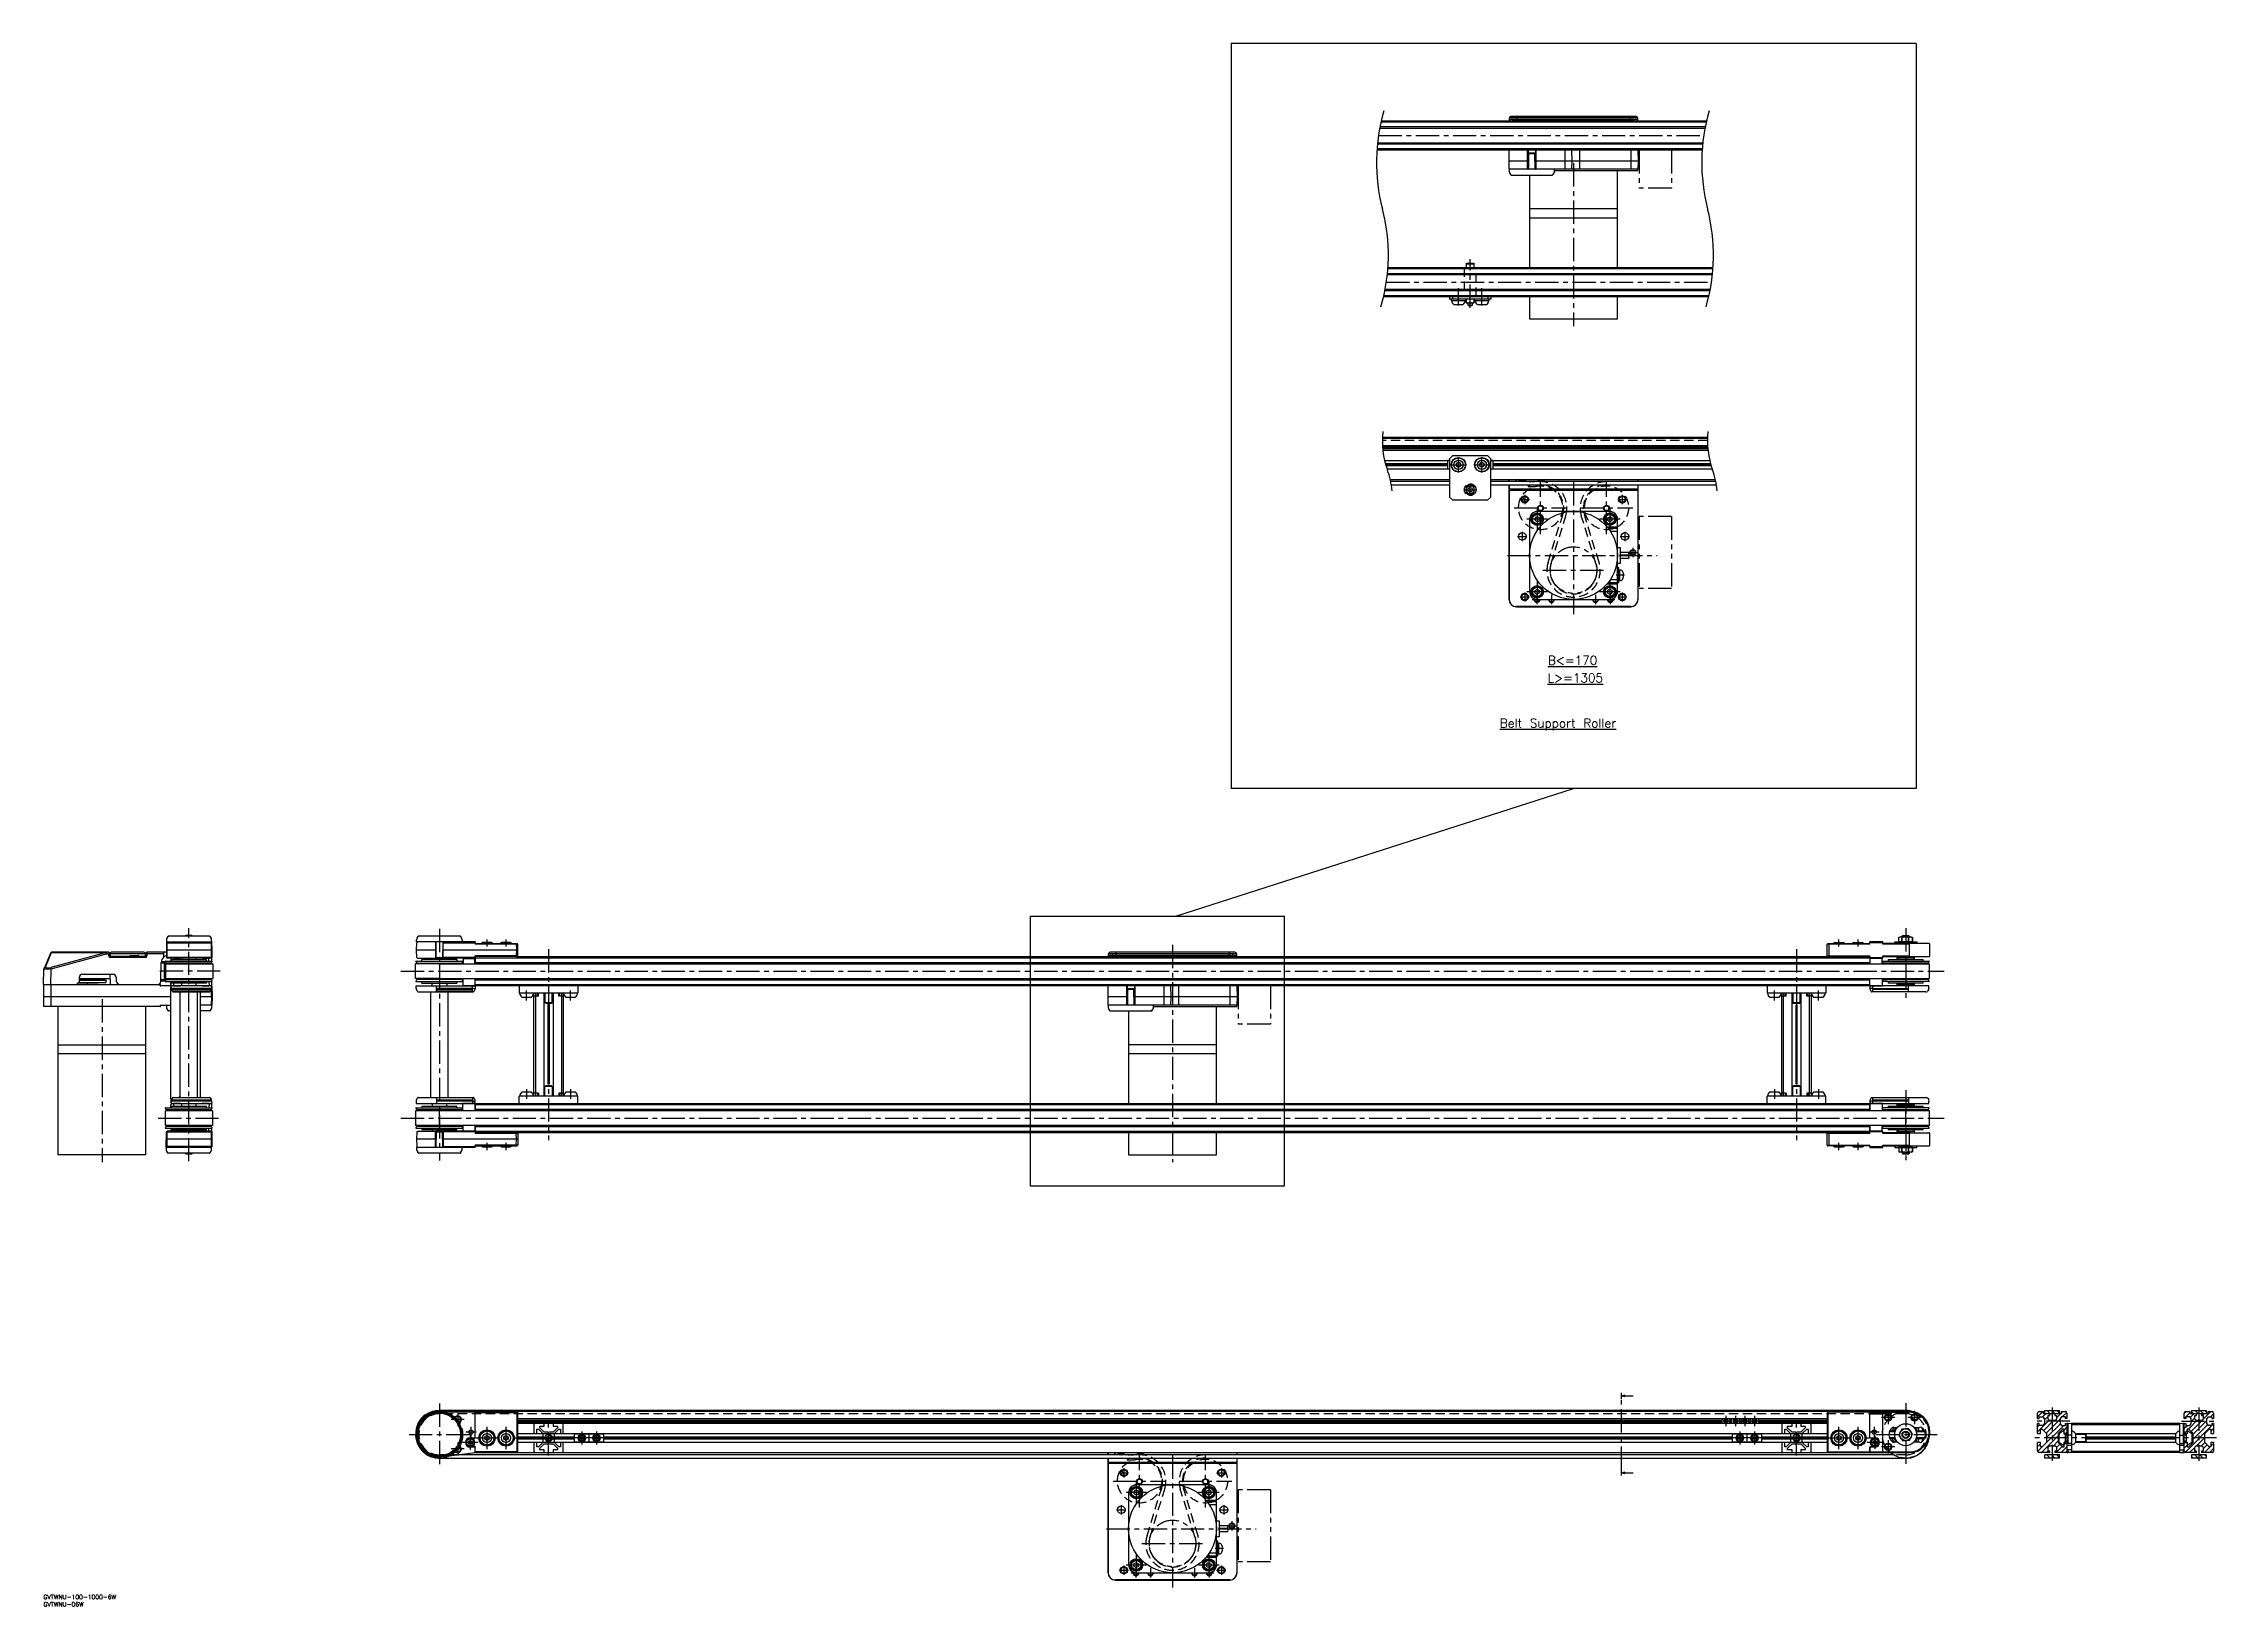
# Model space of a CAD drawing. Extents: x 0 to 1482, y -8 to 1057.
import ezdxf

# ---------------------------------------------------------------- set-up
doc = ezdxf.new("R2010")
doc.units = 0
doc.header["$LTSCALE"] = 0.5
for name, pattern in [('CENTER', [50.8, 31.75, -6.35, 6.35, -6.35]), ('DASHED', [19.05, 12.7, -6.35]), ('PHANTOM', [63.5, 31.75, -6.35, 6.35, -6.35, 6.35, -6.35])]:
    doc.linetypes.add(name, pattern=pattern)
doc.layers.get('0').update_dxf_attribs({"linetype": 'CONTINUOUS'})
for name, color, linetype in [('MSM_CENTER', 1, 'CENTER'), ('MSM_CONTINUOUS', 7, 'CONTINUOUS'), ('MSM_DASHED', 4, 'DASHED'), ('MSM_IMAGINARY', 6, 'PHANTOM'), ('MSM_NARROW', 5, 'CONTINUOUS'), ('MSM_PART_NUMBER', 7, 'CONTINUOUS')]:
    doc.layers.add(name, color=color, linetype=linetype)
doc.styles.get("Standard").update_dxf_attribs({"font": 'txt.shx', "height": 3, "bigfont": 'bigfont.shx'})

msp = doc.modelspace()

# ---------------------------------------------------------------- texts
at = {"layer": 'MSM_PART_NUMBER'}
for s, height, p in [('%%UB<=170', 6, (1026, 634)), ('%%UL>=1305', 6, (1025.8, 622)), ('%%UBelt Support Roller', 6, (993.2, 591.2)), ('GVTWNU-100-1000-6W', 3, (0, -3)), ('GVTWNU-06W', 3, (0, -8)), ('GVTWNU-06W', 3, (0, -8))]:
    msp.add_text(s, height=height, dxfattribs=at).set_placement(p)

# ---------------------------------------------------------------- linework, layer by layer
for centre, radius, start, end in [((971.7, 885.1), 4.33, 250.5974, 269.1465), ((971.5, 885.1), 4.31, 270.8013, 289.4549), ((974.4, 885.1), 4.31, 250.5451, 269.1987), ((974.3, 885.1), 4.33, 270.8535, 289.4026)]:
    msp.add_arc(centre, radius, start, end)
at = {"layer": 'MSM_CENTER'}
for p, q in [((910.5, 994.8), (1132.3, 994.8)), ((1043.5, 975.8), (1043.5, 864.8)), ((973, 877.4), (973, 910.5)), ((915.8, 894.8), (1137.5, 894.8)), ((965, 878.9), (965, 890.7)), ((981, 878.9), (981, 890.7)), ((965, 765.1), (965, 775.6)), ((981, 765.1), (981, 775.6)), ((959.7, 770.3), (970.2, 770.3)), ((973, 749.1), (973, 757.5)), ((975.7, 770.3), (986.2, 770.3)), ((1021, 723), (1021, 758.9)), ((1043.5, 758.5), (1043.5, 668.5)), ((1066, 723), (1066, 758.9)), ((968.8, 753.3), (977.2, 753.3)), ((1007.1, 746.7), (1013.4, 746.7)), ((1010.2, 749.8), (1010.2, 743.5)), ((1073.6, 746.7), (1079.9, 746.7)), ((1076.7, 749.8), (1076.7, 743.5)), ((1003.1, 741), (1038.9, 741)), ((1025.7, 733.2), (1011.7, 733.2)), ((1018.7, 740.2), (1018.7, 726.2)), ((1048.1, 741), (1083.9, 741)), ((1075.2, 733.2), (1061.2, 733.2)), ((1068.2, 740.2), (1068.2, 726.2)), ((1005.3, 721.5), (1011.6, 721.5)), ((1008.5, 724.6), (1008.5, 718.3)), ((1075.3, 721.5), (1081.6, 721.5)), ((1078.5, 724.6), (1078.5, 718.3)), ((1084, 713.6), (1084, 707.3)), ((998.5, 708.5), (1100.5, 708.5)), ((1022.6, 698.5), (1064.4, 698.5)), ((1080.8, 710.5), (1087.1, 710.5)), ((1010.2, 683.3), (1010.2, 677)), ((1025.7, 683.7), (1011.7, 683.7)), ((1018.7, 690.7), (1018.7, 676.7)), ((1075.2, 683.7), (1061.2, 683.7)), ((1068.2, 690.7), (1068.2, 676.7)), ((1078.3, 695), (1072.5, 695)), ((1076.7, 683.3), (1076.7, 677)), ((1007.1, 680.2), (1013.4, 680.2)), ((1015.3, 678.5), (1021.6, 678.5)), ((1018.5, 681.6), (1018.5, 675.3)), ((1028.5, 681.6), (1028.5, 675.3)), ((1058.5, 681.6), (1058.5, 675.3)), ((1065.3, 678.5), (1071.6, 678.5)), ((1068.5, 681.6), (1068.5, 675.3)), ((1073.6, 680.2), (1079.9, 680.2)), ((99.1, 295.5), (99.1, 454.5)), ((270, 454), (270, 296)), ((302.5, 442), (302.5, 446.7)), ((315.5, 442), (315.5, 446.7)), ((1224.5, 442), (1224.5, 446.7)), ((1237.5, 442), (1237.5, 446.7)), ((1270, 454.5), (1270, 406)), ((344.5, 440), (344.5, 310)), ((770, 443), (770, 295)), ((1195.5, 440), (1195.5, 310)), ((120.6, 425), (78.2, 425)), ((243.8, 425), (1296.2, 425)), ((40, 406), (40, 295)), ((329.5, 405.2), (329.5, 412)), ((359.5, 405.2), (359.5, 412)), ((1180.5, 405.2), (1180.5, 412)), ((1210.5, 405.2), (1210.5, 412)), ((329.5, 344.7), (329.5, 338)), ((359.5, 344.7), (359.5, 338)), ((1180.5, 344.7), (1180.5, 338)), ((1210.5, 344.7), (1210.5, 338)), ((1270, 344), (1270, 295.5)), ((78.2, 325), (120.6, 325)), ((243.8, 325), (1296.2, 325)), ((302.5, 303.2), (302.5, 308)), ((315.5, 303.2), (315.5, 308)), ((1224.5, 303.2), (1224.5, 308)), ((1237.5, 303.2), (1237.5, 308)), ((1076.2, 85.2), (1076.2, 133.6)), ((270, 130.4), (270, 87.9)), ((287, 119.4), (278, 119.4)), ((282.5, 123.9), (282.5, 114.9)), ((344.5, 94.9), (344.5, 118.9)), ((1147.4, 121.9), (1147.4, 114.9)), ((1153.9, 121.9), (1153.9, 114.9)), ((1160.4, 121.9), (1160.4, 114.9)), ((1166.9, 121.9), (1166.9, 114.9)), ((1195.5, 94.9), (1195.5, 118.9)), ((1262.5, 120.9), (1253.5, 120.9)), ((1258, 125.4), (1258, 116.4)), ((1270, 130.6), (1270, 88.1)), ((1280.5, 120.9), (1271.5, 120.9)), ((1276, 125.4), (1276, 116.4)), ((1370, 127.6), (1370, 91.2)), ((1470, 127.6), (1470, 91.2)), ((290.5, 109.1), (249.5, 109.1)), ((282.5, 103.9), (282.5, 94.9)), ((296.2, 103.9), (285.8, 103.9)), ((295, 110.9), (288, 110.9)), ((291, 109.1), (291, 98.7)), ((291.5, 114.4), (291.5, 107.4)), ((295, 106.9), (323, 106.9)), ((302.5, 99.3), (302.5, 114.4)), ((315.5, 99.3), (315.5, 114.4)), ((371.7, 106.9), (362.7, 106.9)), ((367.2, 111.4), (367.2, 102.4)), ((381.7, 106.9), (372.7, 106.9)), ((377.2, 111.4), (377.2, 102.4)), ((1170.4, 118.4), (1143.9, 118.4)), ((1161.4, 106.9), (1152.4, 106.9)), ((1156.9, 111.4), (1156.9, 102.4)), ((1171.4, 106.9), (1162.4, 106.9)), ((1166.9, 111.4), (1166.9, 102.4)), ((1217, 106.9), (1245, 106.9)), ((1224.5, 99.3), (1224.5, 114.4)), ((1237.5, 99.3), (1237.5, 114.4)), ((1254.2, 103.9), (1243.8, 103.9)), ((1252, 110.9), (1245, 110.9)), ((1248.5, 114.4), (1248.5, 107.4)), ((1249, 108.4), (1249, 99.4)), ((1291.4, 109.1), (1249.5, 109.1)), ((1258, 105.4), (1258, 96.4)), ((1382, 118.4), (1358, 118.4)), ((1482, 106.9), (1358, 106.9)), ((1458, 118.4), (1482, 118.4)), ((287, 99.4), (278, 99.4)), ((747.5, 59.6), (747.5, 95.4)), ((770, 95), (770, 5)), ((792.5, 59.6), (792.5, 95.4)), ((1262.5, 100.9), (1253.5, 100.9)), ((729.6, 77.5), (765.4, 77.5)), ((733.6, 83.2), (739.9, 83.2)), ((736.8, 86.4), (736.8, 80)), ((745.3, 76.7), (745.3, 62.7)), ((774.6, 77.5), (810.4, 77.5)), ((794.7, 76.7), (794.7, 62.7)), ((800.1, 83.2), (806.4, 83.2)), ((803.3, 86.4), (803.3, 80)), ((735, 61.2), (735, 54.8)), ((752.3, 69.7), (738.3, 69.7)), ((801.7, 69.7), (787.7, 69.7)), ((805, 61.2), (805, 54.8)), ((725, 45), (827.1, 45)), ((731.8, 58), (738.2, 58)), ((801.8, 58), (808.2, 58)), ((807.3, 47), (813.7, 47)), ((810.5, 50.2), (810.5, 43.8)), ((749.1, 35), (790.9, 35)), ((804.8, 31.5), (799, 31.5)), ((733.6, 16.7), (739.9, 16.7)), ((736.8, 19.9), (736.8, 13.5)), ((752.3, 20.3), (738.3, 20.3)), ((741.8, 15), (748.2, 15)), ((745, 18.2), (745, 11.8)), ((745.3, 27.3), (745.3, 13.3)), ((755, 18.2), (755, 11.8)), ((785, 18.2), (785, 11.8)), ((801.7, 20.3), (787.7, 20.3)), ((791.8, 15), (798.2, 15)), ((794.7, 27.3), (794.7, 13.3)), ((795, 18.2), (795, 11.8)), ((800.1, 16.7), (806.4, 16.7)), ((803.3, 19.9), (803.3, 13.5))]:
    msp.add_line(p, q, dxfattribs=at)
at = {"layer": 'MSM_CONTINUOUS'}
for p, q in [((1086.1, 1007.8), (1000.8, 1007.8)), ((1004.8, 1007.8), (1004.8, 1006.8)), ((1082.1, 1007.8), (1082.1, 1006.8)), ((911.3, 999.8), (1133.1, 999.8)), ((911.5, 1000.8), (1133.3, 1000.8)), ((1133.9, 1003.8), (912.2, 1003.8)), ((912.4, 1004.8), (1134.2, 1004.8)), ((1087.1, 1006.8), (999.8, 1006.8)), ((999.8, 1004.8), (999.8, 1006.8)), ((1001, 1005.8), (1000.5, 1005.7)), ((1001, 1005.8), (1085.9, 1005.8)), ((1001.8, 1004.8), (1001.8, 1004.8)), ((1002.8, 1004.8), (1002.8, 1005.8)), ((1084.2, 1004.8), (1002.8, 1004.8)), ((1004.8, 1006.8), (1004.8, 1005.8)), ((1082.1, 1005.8), (1082.1, 1006.8)), ((1084.2, 1005.8), (1084.2, 1004.8)), ((1085.9, 1005.8), (1086.5, 1005.7)), ((1087.1, 1006.8), (1087.2, 1004.8)), ((1131.2, 984.8), (909.4, 984.8)), ((909.5, 985.8), (1131.3, 985.8)), ((1131.5, 988.8), (909.8, 988.8)), ((909.9, 989.8), (1131.6, 989.8)), ((999.5, 977.3), (999.6, 984.8)), ((1012.2, 977.3), (1012.2, 984.8)), ((1012.5, 984.8), (1012.5, 972)), ((1012.5, 972), (1012.7, 982.3)), ((1012.8, 982.3), (1012.7, 972)), ((1017.1, 982.3), (1012.8, 982.3)), ((1017.1, 982.8), (1012.9, 982.8)), ((1017.3, 972), (1017.1, 982.3)), ((1017.3, 982.3), (1017.5, 972)), ((1017.5, 984.8), (1017.5, 972)), ((1017.7, 984.8), (1017.7, 971.8)), ((1037.5, 984.8), (1037.5, 971.8)), ((1042.5, 977.3), (1042.4, 984.8)), ((1047.5, 984.8), (1047.5, 971.8)), ((1082.5, 984.8), (1082.5, 971.8)), ((1087.4, 984.8), (1087.5, 977.3)), ((1012.2, 977.3), (999.5, 977.3)), ((999.6, 971.8), (999.5, 977.3)), ((999.5, 971.8), (999.5, 970.3)), ((1087.4, 971.8), (999.5, 971.8)), ((999.8, 969.3), (1000.5, 968.1)), ((1000.9, 967.8), (1029, 967.8)), ((1012.2, 971.8), (1012.2, 977.3)), ((1013.5, 967.8), (1013.5, 904.8)), ((1087.5, 977.3), (1017.5, 977.3)), ((1017.5, 977.1), (1017.5, 977.1)), ((1029.5, 968.1), (1030.2, 969.3)), ((1030.5, 970.3), (1030.5, 971.8)), ((1030.5, 970.8), (1087.4, 970.8)), ((1042.4, 971.8), (1042.5, 977.3)), ((1073.5, 904.8), (1073.5, 970.8)), ((1087.2, 971.6), (1087.2, 971)), ((1087.2, 971), (1087.4, 970.8)), ((1087.5, 977.3), (1087.4, 971.8)), ((1087.4, 970.8), (1087.4, 971.6)), ((1073.5, 944.8), (1013.5, 944.8)), ((1073.5, 938.5), (1013.5, 938.5)), ((916.9, 904.8), (1138.6, 904.8)), ((970.5, 907.8), (975.5, 907.8)), ((970.5, 904.8), (970.5, 907.8)), ((970.5, 907.3), (975.5, 907.3)), ((975.5, 907.8), (975.5, 904.8)), ((1136.7, 889.8), (914.9, 889.8)), ((1138.2, 899.8), (916.4, 899.8)), ((916.5, 900.8), (1138.3, 900.8)), ((1138.5, 903.8), (916.8, 903.8)), ((1135.6, 884.8), (913.9, 884.8)), ((914.1, 885.8), (1135.9, 885.8)), ((1136.5, 888.8), (914.7, 888.8)), ((959, 884.8), (959, 883.2)), ((987, 883.2), (959, 883.2)), ((960, 883.2), (960, 882.2)), ((960, 882.2), (970, 882.2)), ((961, 884.8), (961, 883.2)), ((961.9, 879.5), (968.1, 879.5)), ((970, 882.2), (970, 883.2)), ((970.2, 883.2), (970.2, 880.8)), ((970.2, 880.8), (975.7, 880.8)), ((971.5, 880.8), (971.5, 879.1)), ((971.5, 879.1), (971.8, 878.8)), ((971.5, 879.1), (974.5, 879.1)), ((971.8, 878.8), (974.2, 878.8)), ((973, 881), (973, 883.2)), ((974.2, 878.8), (974.5, 879.1)), ((974.5, 879.1), (974.5, 880.8)), ((975.7, 880.8), (975.7, 883.2)), ((976, 883.2), (976, 882.2)), ((976, 882.2), (986, 882.2)), ((977.9, 879.5), (984.1, 879.5)), ((985, 884.8), (985, 883.2)), ((986, 882.2), (986, 883.2)), ((987, 884.8), (987, 883.2)), ((1013.5, 884.8), (1013.5, 869.8)), ((1073.5, 869.8), (1073.5, 884.8)), ((1013.5, 869.8), (1073.5, 869.8)), ((1134.9, 789), (913.1, 789)), ((1134.9, 788.3), (913.1, 788.3)), ((913.2, 783.5), (1134.9, 783.5)), ((1135, 782.4), (913.2, 782.4)), ((1135, 781.8), (913.3, 781.8)), ((913.3, 781.3), (1135.1, 781.3)), ((1135.2, 780.1), (913.4, 780.1)), ((914.6, 773.3), (959, 773.3)), ((957.5, 770.9), (915.2, 770.9)), ((957.5, 773.3), (957.5, 767.3)), ((959, 773.2), (957.5, 773.2)), ((961, 776.3), (959, 774.3)), ((959, 774.3), (959, 748.3)), ((985, 776.3), (961, 776.3)), ((965, 772.1), (963.5, 771.2)), ((963.5, 771.2), (963.5, 769.5)), ((966.5, 771.2), (965, 772.1)), ((966.5, 769.5), (966.5, 771.2)), ((981, 772.1), (979.5, 771.2)), ((979.5, 771.2), (979.5, 769.5)), ((982.5, 771.2), (981, 772.1)), ((982.5, 769.5), (982.5, 771.2)), ((987, 774.3), (985, 776.3)), ((987, 748.3), (987, 774.3)), ((987, 773.3), (1136.4, 773.3)), ((988.5, 773.2), (987, 773.2)), ((988.5, 773.3), (988.5, 767.3)), ((1137, 770.9), (988.5, 770.9)), ((957.5, 770.3), (915.4, 770.3)), ((915.5, 769.8), (957.5, 769.8)), ((959, 767.3), (916.4, 767.3)), ((918.5, 760.3), (959, 760.3)), ((959, 758.8), (918.8, 758.8)), ((919.2, 756.6), (959, 756.6)), ((959, 767.4), (957.5, 767.4)), ((963.5, 769.5), (965, 768.6)), ((965, 768.6), (966.5, 769.5)), ((973, 756.5), (970.2, 754.9)), ((975.7, 754.9), (973, 756.5)), ((979.5, 769.5), (981, 768.6)), ((981, 768.6), (982.5, 769.5)), ((988.5, 767.4), (987, 767.4)), ((1138.1, 767.3), (987, 767.3)), ((987, 760.3), (1140.2, 760.3)), ((1140.5, 758.8), (987, 758.8)), ((987, 756.6), (1141, 756.6)), ((1137.1, 770.3), (988.5, 770.3)), ((988.5, 769.8), (1137.3, 769.8)), ((999.5, 760.3), (999.5, 758.8)), ((999.5, 756.6), (999.5, 678.5)), ((999.6, 758.8), (999.6, 760.3)), ((999.6, 753.5), (999.6, 756.6)), ((1012.5, 756.6), (1012.5, 755.7)), ((1017.5, 755.7), (1017.5, 756.6)), ((1087.4, 760.3), (1087.4, 758.8)), ((1087.4, 756.6), (1087.4, 753.5)), ((1087.5, 758.8), (1087.5, 760.3)), ((1087.5, 678.5), (1087.5, 756.6)), ((959, 748.3), (961, 746.3)), ((961, 746.3), (985, 746.3)), ((970.2, 754.9), (970.2, 751.7)), ((970.2, 751.7), (973, 750.2)), ((973, 750.2), (975.7, 751.7)), ((975.7, 751.7), (975.7, 754.9)), ((985, 746.3), (987, 748.3)), ((999.6, 753.5), (999.6, 753.2)), ((999.6, 753.2), (999.6, 753.1)), ((999.6, 753.1), (1087.4, 753.1)), ((999.6, 678.5), (999.6, 753.1)), ((999.6, 753.1), (999.6, 753.1)), ((1087.2, 753.6), (999.8, 753.6)), ((999.8, 753.6), (999.8, 753.4)), ((999.8, 753.3), (999.8, 753.4)), ((1087.2, 753.4), (999.8, 753.4)), ((999.8, 753.3), (1087.2, 753.3)), ((1008.9, 748.3), (1010.2, 744.6)), ((1012.7, 755.5), (1017.3, 755.5)), ((1087.2, 753.6), (1087.2, 753.4)), ((1087.2, 753.4), (1087.2, 753.3)), ((1087.4, 753.5), (1087.4, 753.2)), ((1087.4, 753.1), (1087.4, 753.2)), ((1087.4, 753.1), (1087.4, 753.1)), ((1087.4, 753.1), (1087.4, 678.5)), ((1013.5, 732.7), (1013.5, 684.2)), ((1018, 734.8), (1017, 733.4)), ((1017.7, 731.8), (1017, 733.4)), ((1019.4, 731.6), (1017.7, 731.8)), ((1018, 734.8), (1019.8, 734.6)), ((1067.7, 738.5), (1019.2, 738.5)), ((1020.5, 733), (1019.4, 731.6)), ((1019.8, 734.6), (1020.5, 733)), ((1066.3, 728), (1073.5, 728)), ((1066.6, 732.5), (1066.8, 734.2)), ((1068, 731.5), (1066.6, 732.5)), ((1066.8, 734.2), (1068.4, 734.9)), ((1067.1, 727), (1073.5, 727)), ((1069.6, 732.2), (1068, 731.5)), ((1069.8, 733.9), (1068.4, 734.9)), ((1069.8, 733.9), (1069.6, 732.2)), ((1073.5, 684.2), (1073.5, 732.7)), ((1068.5, 725), (1073.5, 725)), ((1075.5, 713.7), (1073.5, 713.7)), ((1075.5, 703.2), (1075.5, 713.7)), ((1073.5, 703.2), (1075.5, 703.2)), ((1074.3, 700), (1073.5, 700)), ((1074.3, 690), (1074.3, 700)), ((1075, 698.3), (1074.3, 698.3)), ((1075.9, 698.4), (1075, 698.5)), ((1075, 691.5), (1075, 698.5)), ((1081.2, 710.5), (1075.5, 710.5)), ((1081.2, 708.6), (1075.5, 708.6)), ((1075.5, 706.6), (1081.2, 706.6)), ((1077.3, 696.8), (1077.3, 696.8)), ((1017.1, 683), (1017.3, 684.7)), ((1017.1, 683), (1018.5, 682)), ((1017.3, 684.7), (1018.9, 685.4)), ((1020.1, 682.7), (1018.5, 682)), ((1018.9, 685.4), (1020.3, 684.4)), ((1020.3, 684.4), (1020.1, 682.7)), ((1073.5, 689), (1066.3, 689)), ((1066.5, 683.9), (1067.5, 685.3)), ((1067.2, 682.3), (1066.5, 683.9)), ((1067.1, 690), (1074.3, 690)), ((1068.9, 682.1), (1067.2, 682.3)), ((1067.5, 685.3), (1069.3, 685.1)), ((1068.5, 692), (1073.5, 692)), ((1068.9, 682.1), (1070, 683.5)), ((1069.3, 685.1), (1070, 683.5)), ((1074.3, 691.6), (1075, 691.6)), ((1075, 691.5), (1075.9, 691.5)), ((1077.6, 695.4), (1077.3, 695.4)), ((1077.3, 694.6), (1077.3, 695.4)), ((1077.6, 694.6), (1077.3, 694.6)), ((1077.3, 693.1), (1077.3, 693.1)), ((999.5, 678.5), (999.6, 678.5)), ((1082.5, 673.6), (1004.5, 673.6)), ((1004.5, 673.5), (1004.5, 673.6)), ((1004.5, 673.5), (1082.5, 673.5)), ((1019.2, 678.5), (1067.7, 678.5)), ((1082.5, 673.5), (1082.5, 673.6)), ((1087.5, 678.5), (1087.4, 678.5)), ((83.8, 446.5), (83.8, 445)), ((83.8, 445), (84, 434.5)), ((83.8, 445), (114.8, 445)), ((84, 444.8), (84.1, 445)), ((84.2, 444.8), (84, 444.8)), ((84.8, 448.7), (84.1, 447.5)), ((84.7, 445), (84.2, 444.5)), ((84.2, 445), (84.2, 444.8)), ((84.2, 444.8), (84.2, 444.5)), ((113.3, 449), (85.2, 449)), ((97.1, 449.5), (96.6, 449)), ((101.1, 449.5), (97.1, 449.5)), ((101.6, 449), (101.1, 449.5)), ((114.5, 447.5), (113.8, 448.7)), ((114.5, 444.5), (114, 445)), ((114.5, 444.8), (114.5, 445)), ((114.7, 444.8), (114.5, 444.8)), ((114.5, 444.8), (114.5, 444.5)), ((114.6, 434.5), (114.8, 445)), ((114.6, 445), (114.7, 444.8)), ((114.8, 445), (114.7, 446.5)), ((254.5, 445), (254.5, 446.5)), ((294.5, 445), (254.5, 445)), ((254.8, 447.5), (255.5, 448.7)), ((284.1, 449), (255.9, 449)), ((267.5, 444.8), (267.7, 434.5)), ((267.5, 444.5), (267.5, 444.8)), ((267.5, 444.8), (267.7, 444.8)), ((267.9, 434.5), (267.7, 444.8)), ((272.3, 444.8), (272.1, 434.5)), ((272.3, 434.2), (272.5, 444.8)), ((272.3, 444.8), (272.5, 444.8)), ((272.5, 444.8), (272.5, 444.7)), ((272.5, 444.5), (272.5, 444.8)), ((272.7, 434), (272.7, 445)), ((284.5, 448.7), (285.2, 447.5)), ((285.5, 446.5), (285.5, 445)), ((294.5, 445), (294.5, 443.5)), ((305.6, 444.7), (299.4, 444.7)), ((318.6, 444.7), (312.4, 444.7)), ((1221.4, 444.7), (1227.6, 444.7)), ((1234.4, 444.7), (1240.6, 444.7)), ((1245.5, 443.5), (1245.5, 445)), ((1254.5, 445), (1245.5, 445)), ((1254.5, 443.5), (1254.5, 445)), ((1262.5, 444), (1262.5, 445)), ((1262.5, 445), (1277.5, 445)), ((1265.4, 448), (1266, 448.2)), ((1266.4, 448.2), (1265.4, 448)), ((1265.4, 445.2), (1265.4, 448)), ((1266, 445), (1265.4, 445.2)), ((1266.4, 445), (1265.4, 445.2)), ((1274, 448.2), (1266, 448.2)), ((1267.3, 448), (1266.4, 448.2)), ((1267.3, 445.2), (1266.4, 445)), ((1269.6, 448.2), (1267.3, 448)), ((1267.3, 445.2), (1267.3, 448)), ((1267.3, 448), (1267.3, 448)), ((1267.3, 448), (1267.3, 445.2)), ((1267.3, 445.2), (1267.3, 445.2)), ((1269.6, 445), (1267.3, 445.2)), ((1267.5, 449), (1268, 449.5)), ((1267.5, 448.2), (1267.5, 449)), ((1267.5, 449), (1272.5, 449)), ((1268, 449.5), (1272, 449.5)), ((1271.9, 448), (1269.6, 448.2)), ((1271.9, 445.2), (1269.6, 445)), ((1273.2, 448.2), (1271.9, 448)), ((1271.9, 448), (1271.9, 445.2)), ((1271.9, 448), (1271.9, 448)), ((1271.9, 445.2), (1271.9, 448)), ((1271.9, 445.2), (1271.9, 445.2)), ((1273.2, 445), (1271.9, 445.2)), ((1272, 449.5), (1272.5, 449)), ((1272.5, 449), (1272.5, 448.2)), ((1274.6, 448), (1273.2, 448.2)), ((1274.6, 445.2), (1273.2, 445)), ((1274, 448.2), (1274.6, 448)), ((1274.6, 445.2), (1274, 445)), ((1274, 445), (1274.6, 445.2)), ((1274.6, 448), (1274.6, 445.2)), ((1274.6, 448), (1274.6, 448)), ((1274.6, 445.2), (1274.6, 448)), ((1274.6, 445.2), (1274.6, 445.2)), ((1277.5, 445), (1277.5, 444)), ((4.7, 437.4), (0.6, 427.3)), ((1.3, 427.8), (5.4, 437.9)), ((42.9, 437.9), (5, 427.7)), ((5.2, 426.8), (43.1, 437)), ((5.4, 437.9), (42.9, 437.9)), ((44.5, 438), (5.7, 438)), ((43.1, 438), (43.1, 437)), ((43.1, 437), (45, 437)), ((44.5, 438), (44.5, 437)), ((44.5, 435.5), (44.5, 437)), ((45, 435.5), (44.5, 435.5)), ((45, 435.5), (45, 437.5)), ((69.5, 437), (45.5, 437)), ((45.5, 437), (45.5, 435)), ((69.5, 435), (45.5, 435)), ((45.5, 435), (45.5, 434.5)), ((69.5, 434.5), (45.5, 434.5)), ((68.5, 438), (46.5, 438)), ((59, 435.5), (59, 435.6)), ((59.2, 435.8), (64.8, 435.8)), ((65, 435.5), (65, 435.6)), ((69.5, 435), (69.5, 437)), ((69.5, 435), (69.5, 434.5)), ((70, 437.5), (70, 435.5)), ((82, 437), (70, 437)), ((70.5, 435.5), (70, 435.5)), ((83.9, 438), (70.5, 438)), ((70.5, 438), (70.5, 437)), ((70.5, 437), (70.5, 435.5)), ((80, 418), (80.3, 431.1)), ((83.2, 431.5), (80.3, 431.5)), ((114.6, 430.5), (80.3, 430.5)), ((82, 434.8), (82, 438)), ((83.9, 435.8), (82, 434.8)), ((82.5, 419.5), (82.5, 430.5)), ((82.5, 430), (115.6, 430)), ((83.2, 430), (83.2, 420)), ((83.3, 432), (114.9, 432)), ((83.6, 430), (83.6, 430.5)), ((83.7, 430.5), (83.7, 430)), ((84.2, 444.5), (84.1, 439.5)), ((84.1, 439.7), (84.1, 439.5)), ((114.6, 439.5), (84.1, 439.5)), ((84.1, 439.5), (84.2, 434.5)), ((84.2, 444.5), (114.5, 444.5)), ((114.5, 434.5), (84.2, 434.5)), ((84.2, 434.5), (84.7, 434)), ((114.3, 434), (84.5, 434)), ((84.5, 430.5), (84.5, 430.5)), ((85, 430.5), (85, 430)), ((86.9, 434), (86.9, 432)), ((87.1, 433), (87.1, 432)), ((87.1, 433), (111.1, 433)), ((87.6, 430.5), (87.6, 430)), ((93.2, 433.8), (89.2, 433.8)), ((89.2, 433), (89.2, 433.8)), ((91.3, 430.5), (91.3, 430)), ((92.2, 433.8), (92.2, 434)), ((94.1, 434), (94.1, 433)), ((104.1, 433), (104.1, 434)), ((106.8, 430), (106.8, 430.5)), ((112.5, 433.8), (108.5, 433.8)), ((109.5, 434), (109.5, 433.8)), ((110.5, 430), (110.5, 430.5)), ((111.1, 432), (111.1, 433)), ((112.5, 433.8), (112.6, 432)), ((113.1, 430), (113.1, 430.5)), ((114.5, 434.5), (114, 434)), ((114.4, 430), (114.4, 430.5)), ((114.6, 439.5), (114.5, 444.5)), ((114.5, 434.5), (114.6, 439.5)), ((114.6, 430.5), (114.6, 430)), ((114.7, 431), (114.9, 431)), ((114.8, 442.2), (114.9, 439.5)), ((114.9, 439.5), (114.8, 439.5)), ((114.9, 439.5), (114.8, 434.5)), ((114.9, 434.5), (114.9, 444.5)), ((114.9, 432), (114.9, 434)), ((114.9, 431), (114.9, 431.3)), ((115.6, 430), (115.6, 420)), ((253.8, 420), (253.8, 430)), ((270, 430), (253.8, 430)), ((254.2, 432), (285.8, 432)), ((254.5, 439.5), (254.6, 444.5)), ((254.6, 434.5), (254.5, 439.5)), ((267.5, 439.5), (254.5, 439.5)), ((254.6, 430), (254.6, 430.5)), ((254.6, 430.5), (255.9, 430.5)), ((255.1, 434), (267.3, 434)), ((255.9, 430), (255.9, 430.5)), ((255.9, 430.5), (285.4, 430.5)), ((258, 432), (258, 433)), ((282, 433), (258, 433)), ((258.6, 430), (258.6, 430.5)), ((262.3, 430), (262.3, 430.5)), ((265, 433), (265, 434)), ((267.3, 444.5), (267.3, 439.5)), ((267.3, 444.5), (267.5, 444.5)), ((267.3, 439.5), (267.3, 434.5)), ((267.3, 434.5), (267.5, 434.5)), ((267.5, 434.2), (267.5, 444.5)), ((267.5, 441.5), (267.6, 441.5)), ((267.5, 437.5), (267.6, 437.5)), ((267.7, 434.5), (272.3, 434.5)), ((267.7, 434.2), (267.7, 434.5)), ((272.1, 434), (267.9, 434)), ((270, 430), (270, 420)), ((270, 430), (1286.2, 430)), ((272.4, 441.5), (272.5, 441.5)), ((272.4, 437.5), (272.5, 437.5)), ((272.5, 434.5), (272.5, 444.5)), ((323.5, 439.5), (272.5, 439.5)), ((272.5, 434.5), (272.5, 434.2)), ((272.7, 444.5), (294.5, 444.5)), ((294.5, 434.5), (272.7, 434.5)), ((294.5, 434), (272.7, 434)), ((275, 434), (275, 433)), ((277.7, 430.5), (277.7, 430)), ((281.4, 430.5), (281.4, 430)), ((282, 433), (282, 432)), ((284.1, 430.5), (284.1, 430)), ((285.4, 430.5), (285.4, 430)), ((286.3, 433.8), (294.2, 433.8)), ((286.3, 433.8), (286.3, 430)), ((294.2, 430), (294.2, 433.8)), ((294.5, 444), (323, 444)), ((323.4, 443.5), (294.5, 443.5)), ((323.4, 435.5), (294.5, 435.5)), ((294.5, 434), (294.5, 435.5)), ((322.4, 435), (294.5, 435)), ((294.5, 435), (294.5, 430)), ((1245.5, 434), (294.5, 434)), ((294.5, 431), (1245.5, 431)), ((322.4, 444), (322.5, 439.5)), ((322.5, 439.5), (322.4, 435.5)), ((322.4, 435), (322.4, 435.5)), ((322.7, 435), (1245.5, 435)), ((323.5, 439.5), (323.4, 443.5)), ((323.4, 435.5), (323.5, 439.5)), ((726.3, 435), (726.4, 437)), ((813.6, 437), (726.4, 437)), ((727.6, 436), (727, 435.9)), ((812.6, 438), (727.4, 438)), ((727.6, 436), (812.4, 436)), ((728.3, 435), (728.3, 435)), ((729.3, 435), (729.3, 436)), ((810.7, 435), (729.3, 435)), ((731.4, 437), (731.3, 436)), ((731.4, 438), (731.4, 437)), ((808.6, 438), (808.6, 437)), ((808.7, 436), (808.6, 437)), ((810.7, 436), (810.7, 435)), ((812.4, 436), (813, 435.9)), ((813.6, 437), (813.7, 435)), ((1216.5, 435.5), (1216.5, 443.5)), ((1245.5, 443.5), (1216.5, 443.5)), ((1216.5, 435.5), (1245.5, 435.5)), ((1217, 444), (1245.5, 444)), ((1217.5, 444), (1217.5, 435)), ((1254.5, 444.5), (1245.5, 444.5)), ((1245.5, 434.5), (1245.5, 435.5)), ((1245.5, 435), (1245.5, 430)), ((1245.5, 434.5), (1254.5, 434.5)), ((1245.5, 434), (1254.5, 434)), ((1245.8, 430), (1245.8, 433.8)), ((1253.7, 433.8), (1245.8, 433.8)), ((1253.7, 433.8), (1253.7, 430)), ((1254.2, 432), (1258, 432)), ((1286, 444), (1254.5, 444)), ((1272.5, 443.5), (1254.5, 443.5)), ((1254.5, 435.5), (1272.5, 435.5)), ((1254.5, 434), (1254.5, 435.5)), ((1254.5, 435), (1286, 435)), ((1254.5, 430.5), (1254.5, 430)), ((1257.4, 430.5), (1254.5, 430.5)), ((1255.3, 430.5), (1255.3, 430)), ((1257.4, 430.5), (1257.4, 430)), ((1285.5, 430.5), (1257.4, 430.5)), ((1258, 433), (1258, 432)), ((1258, 433), (1282, 433)), ((1258, 432), (1285.8, 432)), ((1260.7, 430.5), (1260.7, 430)), ((1264, 435), (1264, 434)), ((1264, 434), (1265, 433)), ((1276, 434), (1264, 434)), ((1270, 430), (1270, 420)), ((1272.5, 435), (1272.5, 444)), ((1272.7, 444), (1272.5, 444)), ((1275, 433), (1276, 434)), ((1276, 434), (1276, 435)), ((1276.1, 430), (1276.1, 430.5)), ((1280.1, 430), (1280.1, 430.5)), ((1282, 432), (1282, 433)), ((1283.2, 430), (1283.2, 430.5)), ((1285, 430), (1285, 430.5)), ((1285.5, 430), (1285.5, 430.5)), ((1286.2, 420), (1286.2, 430)), ((1286.5, 435.5), (1286.5, 443.5)), ((0, 416), (0.2, 426.2)), ((0.1, 416), (0, 407.5)), ((0, 416), (79.7, 416)), ((0.6, 427), (0.2, 426.2)), ((0.2, 426.2), (0.3, 426.6)), ((0.6, 427.3), (0.3, 426.6)), ((0.6, 427.3), (0.6, 427)), ((5, 427.7), (5.2, 426.8)), ((5, 416), (5.2, 426.8)), ((5, 416), (5, 401)), ((22.5, 416), (24.5, 418)), ((37, 417), (23.5, 417)), ((23.8, 417.3), (42.6, 417.3)), ((24.5, 418), (24.5, 421)), ((24.5, 420), (45.4, 420)), ((40.5, 419.5), (24.5, 419.5)), ((43, 418.8), (24.5, 418.8)), ((26.5, 423), (47.5, 423)), ((30, 416), (30, 417)), ((32.7, 419.5), (32.7, 420)), ((36.4, 419.5), (36.4, 420)), ((37, 417), (37, 417.3)), ((39.1, 419.5), (39.1, 420)), ((40.4, 419.5), (40.4, 420)), ((43, 418.8), (40.5, 419.5)), ((42.6, 417.3), (43, 418.8)), ((45.3, 423), (45.4, 416)), ((49.5, 421), (49.5, 418)), ((49.5, 418), (51.5, 416)), ((50.6, 416), (50.6, 416.9)), ((79.7, 415.2), (79.7, 416)), ((80, 415), (79.7, 415.2)), ((79.7, 415.2), (79.9, 415.2)), ((79.9, 415.2), (79.9, 415.8)), ((79.9, 415.2), (80.1, 415)), ((80, 418.5), (83.2, 418.5)), ((114.9, 415), (80, 415)), ((80.1, 419.5), (114.6, 419.5)), ((82.5, 420), (115.6, 420)), ((83.3, 418), (114.9, 418)), ((83.6, 419.5), (83.6, 420)), ((83.7, 420), (83.7, 419.5)), ((84.5, 419.5), (84.5, 419.5)), ((85, 420), (85, 419.5)), ((86.9, 416), (86.9, 418)), ((87, 413.4), (87, 415)), ((87.1, 418), (87.1, 417)), ((111.1, 417), (87.1, 417)), ((87.6, 420), (87.6, 419.5)), ((88.9, 415.2), (88.9, 417)), ((88.9, 415.2), (93.4, 415.2)), ((89.4, 415), (89.4, 415.2)), ((91.3, 420), (91.3, 419.5)), ((92.2, 415), (92.2, 415.2)), ((94.1, 417), (94.1, 415)), ((104.1, 415), (104.1, 417)), ((106.8, 419.5), (106.8, 420)), ((108.3, 415.2), (112.9, 415.2)), ((109.5, 415), (109.5, 415.2)), ((110.5, 419.5), (110.5, 420)), ((111.1, 417), (111.1, 418)), ((112.4, 415), (112.4, 415.2)), ((112.8, 418), (112.9, 415.2)), ((113.1, 419.5), (113.1, 420)), ((114.4, 419.5), (114.4, 420)), ((114.6, 420), (114.6, 419.5)), ((114.6, 415), (114.6, 415)), ((114.9, 419), (114.7, 419)), ((114.7, 413.4), (114.8, 415)), ((114.9, 418.7), (114.9, 419)), ((114.9, 416), (114.9, 418)), ((114.9, 415), (115, 407.5)), ((270, 420), (253.8, 420)), ((254.1, 413.4), (254.1, 415)), ((254.1, 415), (294.5, 415)), ((254.2, 418), (285.8, 418)), ((254.6, 419.5), (254.6, 420)), ((255.9, 419.5), (254.6, 419.5)), ((255.9, 419.5), (255.9, 420)), ((262.2, 419.5), (255.9, 419.5)), ((258, 417), (258, 418)), ((258, 417), (282, 417)), ((258.6, 419.5), (258.6, 420)), ((262.3, 419.5), (262.3, 420)), ((285.4, 419.5), (262.3, 419.5)), ((265, 415), (265, 417)), ((268, 411), (268, 415)), ((270, 420), (1286.2, 420)), ((275, 417), (275, 415)), ((277.7, 420), (277.7, 419.5)), ((281.4, 420), (281.4, 419.5)), ((282, 418), (282, 417)), ((284.1, 420), (284.1, 419.5)), ((285.4, 420), (285.4, 419.5)), ((286.1, 420), (286, 415.2)), ((294.5, 415.2), (286, 415.2)), ((286.5, 415), (286.5, 415.2)), ((292.5, 413.4), (292.5, 415)), ((294, 415.2), (294, 415)), ((294.5, 415.2), (294.4, 420)), ((294.5, 415), (294.5, 420)), ((1245.5, 419), (294.5, 419)), ((294.5, 416), (1245.5, 416)), ((1245.5, 415), (294.5, 415)), ((294.5, 415), (294.5, 415)), ((294.5, 415), (294.5, 413.4)), ((294.5, 415), (294.5, 415)), ((324.5, 415), (324.5, 410)), ((364.5, 415), (364.5, 410)), ((726, 407.5), (726.1, 415)), ((738.8, 407.5), (738.8, 415)), ((739, 415), (739, 402.2)), ((744, 415), (744, 402.2)), ((744.2, 415), (744.2, 402)), ((764, 415), (764, 402)), ((769, 407.5), (768.9, 415)), ((774, 415), (774, 402)), ((809, 415), (809, 402)), ((813.9, 415), (814, 407.5)), ((1175.5, 415), (1175.5, 410)), ((1215.5, 415), (1215.5, 410)), ((1245.5, 415.2), (1245.6, 420)), ((1245.5, 415), (1245.5, 420)), ((1245.5, 415.2), (1254, 415.2)), ((1245.5, 415), (1245.5, 415)), ((1245.5, 415), (1245.5, 413.4)), ((1245.5, 415), (1245.5, 415)), ((1285.9, 415), (1245.5, 415)), ((1246, 415), (1246, 415.2)), ((1247.5, 413.4), (1247.5, 415)), ((1253.5, 415), (1253.5, 415.2)), ((1253.9, 420), (1254, 415.2)), ((1285.8, 418), (1254.2, 418)), ((1254.5, 420), (1254.5, 419.5)), ((1254.5, 419.5), (1257.4, 419.5)), ((1255.3, 420), (1255.3, 419.5)), ((1257.4, 420), (1257.4, 419.5)), ((1285.5, 419.5), (1257.4, 419.5)), ((1258, 418), (1258, 417)), ((1282, 417), (1258, 417)), ((1260.7, 420), (1260.7, 419.5)), ((1264, 416.5), (1264, 415.7)), ((1276, 416.5), (1264, 416.5)), ((1276, 415.7), (1264, 415.7)), ((1265.6, 416.9), (1265.2, 416.8)), ((1265.6, 417), (1265.3, 416.9)), ((1265.6, 417), (1266.5, 416.8)), ((1265.6, 416.9), (1267.4, 416.5)), ((1266, 417), (1266, 416.9)), ((1266, 415.7), (1266, 415)), ((1266.1, 416.6), (1267, 416.6)), ((1267.9, 416.5), (1266.5, 416.8)), ((1267.1, 416.5), (1267.3, 416.5)), ((1267.5, 416.6), (1272.5, 416.6)), ((1272, 411), (1272, 415)), ((1272.1, 416.5), (1273.5, 416.8)), ((1274.4, 416.9), (1272.6, 416.5)), ((1272.9, 416.5), (1272.7, 416.5)), ((1273.9, 416.6), (1273, 416.6)), ((1274.4, 417), (1273.5, 416.8)), ((1274, 417), (1274, 416.9)), ((1274, 415), (1274, 415.7)), ((1274.4, 417), (1274.7, 416.9)), ((1274.4, 416.9), (1274.8, 416.8)), ((1276, 415.7), (1276, 416.5)), ((1276.1, 419.5), (1276.1, 420)), ((1280.1, 419.5), (1280.1, 420)), ((1282, 417), (1282, 418)), ((1283.2, 419.5), (1283.2, 420)), ((1285, 419.5), (1285, 420)), ((1285.5, 419.5), (1285.5, 420)), ((1285.9, 413.4), (1285.9, 415)), ((86.9, 407.5), (0, 407.5)), ((0, 407.5), (0.1, 401)), ((79.7, 401), (0.1, 401)), ((9.8, 401), (9.8, 300)), ((69.8, 300), (69.8, 401)), ((79.7, 401.8), (80, 402)), ((79.7, 401.8), (79.7, 401)), ((79.9, 401.8), (79.7, 401.8)), ((80.1, 402), (79.9, 401.8)), ((79.9, 401.2), (79.9, 401.8)), ((80, 402), (86.9, 402)), ((83.9, 402), (83.9, 400.5)), ((86.9, 412), (86.9, 414.5)), ((86.9, 338), (86.9, 412)), ((87.5, 412), (86.9, 412)), ((114.7, 413.4), (87, 413.4)), ((88, 411.2), (87.3, 412.5)), ((87.3, 412.5), (114.5, 412.5)), ((113.8, 411.2), (88, 411.2)), ((88.4, 411), (113.3, 411)), ((93.1, 411), (93.1, 339)), ((105.1, 339), (105.1, 411)), ((106.9, 411), (106.9, 339)), ((115, 407.5), (106.9, 407.5)), ((114.9, 402), (106.9, 402)), ((113.8, 411.2), (114.5, 412.5)), ((114.9, 402), (114.7, 412.5)), ((114.7, 402), (114.8, 407.5)), ((115, 407.5), (114.9, 402)), ((114.9, 400.5), (114.9, 402)), ((254.4, 412.5), (255.1, 411.2)), ((255.6, 411), (293.1, 411)), ((264, 411), (264, 339)), ((292.5, 413.4), (268, 413.4)), ((268, 412.5), (292.5, 412.5)), ((292.5, 411.2), (268, 411.2)), ((276, 339), (276, 411)), ((292.5, 412.5), (292.5, 413.4)), ((292.5, 413.4), (294.5, 413.4)), ((292.5, 411), (292.5, 412.5)), ((292.5, 411.2), (293.4, 411.2)), ((293.4, 411.1), (293.4, 411.2)), ((294.2, 412.5), (293.5, 411.2)), ((364.5, 410), (324.5, 410)), ((332.6, 407.2), (326.4, 407.2)), ((334.5, 340), (334.5, 410)), ((335.5, 410), (335.5, 340)), ((341.5, 340), (341.5, 410)), ((344, 403), (344, 348)), ((344.5, 348), (344.5, 403)), ((345, 348), (345, 403)), ((347.5, 410), (347.5, 340)), ((353.5, 340), (353.5, 410)), ((354.5, 410), (354.5, 340)), ((362.6, 407.2), (356.4, 407.2)), ((738.8, 407.5), (726, 407.5)), ((726.1, 402), (726, 407.5)), ((726, 402), (726, 400.5)), ((813.9, 402), (726, 402)), ((738.8, 402), (738.8, 407.5)), ((739, 402.2), (739.2, 412.5)), ((739.4, 412.5), (739.2, 402.2)), ((743.6, 413), (739.4, 413)), ((743.6, 412.5), (739.4, 412.5)), ((743.8, 402.2), (743.6, 412.5)), ((743.8, 412.5), (744, 402.2)), ((814, 407.5), (744, 407.5)), ((744, 407.3), (744, 407.3)), ((757, 400.5), (757, 402)), ((757, 401), (813.9, 401)), ((768.9, 402), (769, 407.5)), ((800, 335), (800, 401)), ((813.7, 401.8), (813.7, 401.2)), ((813.7, 401.2), (813.9, 401)), ((814, 407.5), (813.9, 402)), ((813.9, 401), (813.9, 401.8)), ((1215.5, 410), (1175.5, 410)), ((1183.6, 407.2), (1177.4, 407.2)), ((1185.5, 340), (1185.5, 410)), ((1186.5, 410), (1186.5, 340)), ((1192.5, 340), (1192.5, 410)), ((1195, 402), (1195, 348)), ((1195.5, 348), (1195.5, 402)), ((1196, 348), (1196, 402)), ((1198.5, 410), (1198.5, 340)), ((1204.5, 340), (1204.5, 410)), ((1205.5, 410), (1205.5, 340)), ((1213.6, 407.2), (1207.4, 407.2)), ((1245.8, 412.5), (1246.5, 411.2)), ((1283.7, 411), (1246.9, 411)), ((1247.5, 413.4), (1272, 413.4)), ((1247.5, 413.4), (1247.5, 412.5)), ((1247.5, 411), (1247.5, 412.5)), ((1272, 412.5), (1247.5, 412.5)), ((1247.5, 411.2), (1272, 411.2)), ((1285.6, 412.5), (1284.9, 411.2)), ((84.2, 399.5), (84.9, 398.2)), ((86.9, 398), (85.3, 398)), ((113.5, 398), (106.9, 398)), ((113.9, 398.2), (114.6, 399.5)), ((726.3, 399.5), (727, 398.2)), ((727.4, 398), (755.6, 398)), ((740, 398), (740, 335)), ((756, 398.2), (756.7, 399.5)), ((9.8, 375), (69.8, 375)), ((800, 375), (740, 375)), ((69.8, 368.7), (9.8, 368.7)), ((800, 368.7), (740, 368.7)), ((332.6, 342.7), (326.4, 342.7)), ((362.6, 342.7), (356.4, 342.7)), ((1183.6, 342.7), (1177.4, 342.7)), ((1213.6, 342.7), (1207.4, 342.7)), ((83.2, 320), (83.2, 330)), ((115.6, 330), (83.2, 330)), ((83.3, 332), (114.9, 332)), ((83.6, 330.5), (83.6, 330)), ((114.6, 330.5), (83.6, 330.5)), ((83.7, 330.5), (83.7, 330)), ((85, 330.5), (85, 330)), ((86.9, 338), (86.9, 335.5)), ((86.9, 338), (87.5, 338)), ((86.9, 332), (86.9, 334)), ((87, 336.6), (87, 335)), ((114.7, 336.6), (87, 336.6)), ((87, 335), (114.8, 335)), ((87.1, 333), (87.1, 332)), ((87.1, 333), (111.1, 333)), ((88, 338.7), (87.3, 337.5)), ((87.3, 337.5), (114.5, 337.5)), ((87.6, 330.5), (87.6, 330)), ((113.8, 338.7), (88, 338.7)), ((88.4, 339), (113.3, 339)), ((93.4, 334.8), (88.9, 334.8)), ((88.9, 333), (88.9, 334.8)), ((89.4, 335), (89.4, 334.8)), ((91.3, 330.5), (91.3, 330)), ((92.2, 335), (92.2, 334.8)), ((94.1, 335), (94.1, 333)), ((104.1, 333), (104.1, 335)), ((106.8, 330), (106.8, 330.5)), ((112.9, 334.8), (108.3, 334.8)), ((109.5, 335), (109.5, 334.8)), ((110.5, 330), (110.5, 330.5)), ((111.1, 332), (111.1, 333)), ((112.4, 335), (112.4, 334.8)), ((112.9, 334.8), (112.8, 332)), ((113.1, 330), (113.1, 330.5)), ((113.8, 338.7), (114.5, 337.5)), ((114.4, 330), (114.4, 330.5)), ((114.6, 330), (114.6, 330.5)), ((114.7, 336.6), (114.8, 335)), ((114.7, 331), (114.9, 331)), ((114.9, 332), (114.9, 334)), ((114.9, 331), (114.9, 331.3)), ((115.6, 320), (115.6, 330)), ((253.8, 330), (253.8, 320)), ((1286.2, 330), (253.8, 330)), ((254.1, 336.6), (254.1, 335)), ((254.1, 335), (294.5, 335)), ((254.2, 332), (285.8, 332)), ((254.4, 337.5), (255.1, 338.8)), ((254.6, 330.5), (254.6, 330)), ((255.9, 330.5), (254.6, 330.5)), ((255.6, 339), (293.1, 339)), ((255.9, 330.5), (255.9, 330)), ((262.2, 330.5), (255.9, 330.5)), ((258, 333), (258, 332)), ((258, 333), (282, 333)), ((258.6, 330.5), (258.6, 330)), ((262.3, 330.5), (262.3, 330)), ((285.4, 330.5), (262.3, 330.5)), ((265, 335), (265, 333)), ((268, 339), (268, 335)), ((292.5, 338.7), (268, 338.7)), ((268, 337.5), (292.5, 337.5)), ((292.5, 336.6), (268, 336.6)), ((270, 320), (270, 330)), ((275, 333), (275, 335)), ((277.7, 330), (277.7, 330.5)), ((281.4, 330), (281.4, 330.5)), ((282, 332), (282, 333)), ((284.1, 330), (284.1, 330.5)), ((285.4, 330), (285.4, 330.5)), ((294.5, 334.8), (286, 334.8)), ((286.1, 330), (286, 334.8)), ((286.5, 335), (286.5, 334.8)), ((292.5, 339), (292.5, 337.5)), ((292.5, 338.7), (293.4, 338.8)), ((292.5, 337.5), (292.5, 336.6)), ((292.5, 336.6), (292.5, 335)), ((292.5, 336.6), (294.5, 336.6)), ((293.4, 338.9), (293.4, 338.8)), ((294.2, 337.5), (293.5, 338.7)), ((294, 334.8), (294, 335)), ((294.5, 334.8), (294.4, 330)), ((294.5, 335), (294.5, 336.6)), ((294.5, 335), (294.5, 335)), ((294.5, 335), (294.5, 335)), ((294.5, 335), (1245.5, 335)), ((294.5, 330), (294.5, 335)), ((1245.5, 334), (294.5, 334)), ((294.5, 331), (1245.5, 331)), ((364.5, 340), (324.5, 340)), ((324.5, 335), (324.5, 340)), ((364.5, 335), (364.5, 340)), ((1215.5, 340), (1175.5, 340)), ((1175.5, 335), (1175.5, 340)), ((1215.5, 335), (1215.5, 340)), ((1245.5, 336.6), (1245.5, 335)), ((1245.5, 335), (1245.5, 335)), ((1245.5, 335), (1245.5, 335)), ((1245.5, 335), (1285.9, 335)), ((1245.5, 335), (1245.5, 330)), ((1254, 334.8), (1245.5, 334.8)), ((1245.6, 330), (1245.5, 334.8)), ((1246.5, 338.7), (1245.8, 337.5)), ((1245.8, 337.5), (1245.8, 337.5)), ((1246, 335), (1246, 334.8)), ((1246.5, 338.7), (1247.5, 339)), ((1272, 338.7), (1246.5, 338.7)), ((1247.5, 337.5), (1247.5, 339)), ((1247.5, 339), (1284.3, 339)), ((1247.5, 337.5), (1272, 337.5)), ((1247.5, 335), (1247.5, 336.6)), ((1272, 336.6), (1247.5, 336.6)), ((1253.5, 335), (1253.5, 334.8)), ((1254, 334.8), (1253.9, 330)), ((1285.8, 332), (1254.2, 332)), ((1254.5, 330.5), (1254.5, 330)), ((1285.5, 330.5), (1254.5, 330.5)), ((1255.3, 330.5), (1255.3, 330)), ((1257.5, 330.5), (1257.5, 330)), ((1258, 333), (1258, 332)), ((1258, 333), (1282, 333)), ((1260.9, 330.5), (1260.9, 330)), ((1264, 334.3), (1264, 333.5)), ((1264, 334.3), (1276, 334.3)), ((1264, 333.5), (1276, 333.5)), ((1265, 333), (1266, 333.2)), ((1265, 333.1), (1265, 333)), ((1265.1, 333.2), (1265.3, 333.3)), ((1265.2, 333.2), (1265.6, 333.4)), ((1265.7, 333.5), (1265.3, 333.3)), ((1266, 333.5), (1265.6, 333.4)), ((1266, 335), (1266, 334.3)), ((1266, 333.2), (1266, 333)), ((1266.2, 333.4), (1266.6, 333.5)), ((1270.5, 333.4), (1266.3, 333.4)), ((1272.5, 333.1), (1269.9, 333.5)), ((1270, 320), (1270, 330)), ((1270.5, 333.5), (1272, 333.3)), ((1272, 339), (1272, 335)), ((1272.5, 333.1), (1272, 333.3)), ((1274, 334.3), (1274, 335)), ((1274, 333), (1274, 333.3)), ((1276, 333.5), (1276, 334.3)), ((1276.3, 330), (1276.3, 330.5)), ((1280.3, 330), (1280.3, 330.5)), ((1282, 332), (1282, 333)), ((1283.3, 330), (1283.3, 330.5)), ((1285.1, 330), (1285.1, 330.5)), ((1285.5, 330), (1285.5, 330.5)), ((1285.9, 335), (1285.9, 336.6)), ((1286.2, 320), (1286.2, 330)), ((115.6, 320), (83.2, 320)), ((83.3, 318), (114.9, 318)), ((83.6, 320), (83.6, 319.5)), ((83.6, 319.5), (114.6, 319.5)), ((83.7, 320), (83.7, 319.5)), ((83.9, 315.5), (83.7, 305)), ((83.7, 305.2), (83.9, 315.5)), ((84.1, 315.5), (83.9, 305.2)), ((84.1, 315.5), (83.9, 315.5)), ((84.2, 315.5), (84.1, 310.5)), ((84.1, 310.5), (84.2, 315.5)), ((84.2, 315.5), (114.5, 315.5)), ((114.3, 316), (84.4, 316)), ((85, 320), (85, 319.5)), ((86.9, 318), (86.9, 316)), ((87.1, 318), (87.1, 317)), ((111.1, 317), (87.1, 317)), ((87.6, 320), (87.6, 319.5)), ((89.2, 316.2), (89.2, 317)), ((89.2, 316.2), (93.2, 316.2)), ((91.3, 320), (91.3, 319.5)), ((92.2, 316), (92.2, 316.2)), ((94.1, 317), (94.1, 316)), ((104.1, 316), (104.1, 317)), ((106.8, 319.5), (106.8, 320)), ((108.5, 316.2), (112.5, 316.2)), ((109.5, 316.2), (109.5, 316)), ((110.5, 319.5), (110.5, 320)), ((111.1, 317), (111.1, 318)), ((112.6, 318), (112.5, 316.2)), ((113.1, 319.5), (113.1, 320)), ((114.4, 319.5), (114.4, 320)), ((114.6, 310.5), (114.5, 315.5)), ((114.5, 315.5), (114.6, 310.5)), ((114.6, 319.5), (114.6, 320)), ((114.6, 315.5), (114.7, 310.5)), ((114.8, 315.5), (114.6, 315.5)), ((114.9, 319), (114.7, 319)), ((114.8, 315.5), (114.9, 310.5)), ((114.9, 318.7), (114.9, 319)), ((114.9, 316), (114.9, 318)), ((114.9, 305.5), (114.9, 315.5)), ((1286.2, 320), (253.8, 320)), ((254.2, 318), (285.8, 318)), ((254.6, 315.5), (254.5, 310.5)), ((254.6, 320), (254.6, 319.5)), ((254.6, 319.5), (255.9, 319.5)), ((255.1, 316), (267.3, 316)), ((255.9, 320), (255.9, 319.5)), ((255.9, 319.5), (285.4, 319.5)), ((258, 318), (258, 317)), ((282, 317), (258, 317)), ((258.6, 320), (258.6, 319.5)), ((262.3, 320), (262.3, 319.5)), ((265, 317), (265, 316)), ((267.3, 310.5), (267.3, 315.5)), ((267.3, 315.5), (267.5, 315.5)), ((267.5, 315.8), (267.5, 305.5)), ((267.5, 305.2), (267.7, 315.5)), ((267.5, 312.5), (267.6, 312.5)), ((267.7, 315.8), (267.7, 315.5)), ((267.9, 315.5), (267.7, 305.2)), ((267.7, 315.5), (272.3, 315.5)), ((272.1, 316), (267.9, 316)), ((272.3, 305.2), (272.1, 315.5)), ((272.3, 315.8), (272.5, 305.2)), ((272.4, 312.5), (272.5, 312.5)), ((272.5, 315.5), (272.5, 315.8)), ((272.5, 315.5), (272.5, 305.5)), ((272.7, 316), (272.7, 305)), ((294.5, 316), (272.7, 316)), ((294.5, 315.5), (272.7, 315.5)), ((275, 316), (275, 317)), ((277.7, 319.5), (277.7, 320)), ((281.4, 319.5), (281.4, 320)), ((282, 317), (282, 318)), ((284.1, 319.5), (284.1, 320)), ((285.4, 319.5), (285.4, 320)), ((286.3, 316.2), (286.3, 320)), ((286.3, 316.2), (294.2, 316.2)), ((294.2, 320), (294.2, 316.2)), ((294.5, 320), (294.5, 315)), ((1245.5, 319), (294.5, 319)), ((294.5, 316), (294.5, 314.5)), ((294.5, 316), (1245.5, 316)), ((1245.5, 315), (294.5, 315)), ((323.4, 314.5), (294.5, 314.5)), ((322.4, 315), (322.4, 314.5)), ((322.5, 310.5), (322.4, 314.5)), ((323.4, 314.5), (323.5, 310.5)), ((740, 315), (740, 300)), ((800, 300), (800, 315)), ((1216.5, 306.5), (1216.5, 314.5)), ((1245.5, 314.5), (1216.5, 314.5)), ((1217.5, 315), (1217.5, 306)), ((1245.5, 315), (1245.5, 320)), ((1254.5, 316), (1245.5, 316)), ((1245.5, 314.5), (1245.5, 315.5)), ((1254.5, 315.5), (1245.5, 315.5)), ((1245.8, 316.2), (1245.8, 320)), ((1245.8, 316.2), (1253.7, 316.2)), ((1253.7, 320), (1253.7, 316.2)), ((1254.2, 318), (1285.8, 318)), ((1254.5, 320), (1254.5, 319.5)), ((1254.5, 319.5), (1285.5, 319.5)), ((1254.5, 314.5), (1254.5, 316)), ((1273.3, 315), (1254.5, 315)), ((1272.5, 314.5), (1254.5, 314.5)), ((1255.3, 320), (1255.3, 319.5)), ((1257.5, 320), (1257.5, 319.5)), ((1258, 318), (1258, 317)), ((1282, 317), (1258, 317)), ((1260.9, 320), (1260.9, 319.5)), ((1265, 317), (1264, 316)), ((1264, 316), (1264, 315)), ((1264, 316), (1276, 316)), ((1272.5, 306), (1272.5, 315)), ((1272.5, 315), (1286, 315)), ((1276, 316), (1275, 317)), ((1276, 315), (1276, 316)), ((1276.3, 319.5), (1276.3, 320)), ((1280.3, 319.5), (1280.3, 320)), ((1282, 317), (1282, 318)), ((1283.3, 319.5), (1283.3, 320)), ((1285.1, 319.5), (1285.1, 320)), ((1285.5, 319.5), (1285.5, 320)), ((1286.5, 306.5), (1286.5, 314.5)), ((69.8, 300), (9.8, 300)), ((83.9, 305.2), (83.7, 305.2)), ((83.7, 305), (83.7, 303.5)), ((114.6, 305), (83.7, 305)), ((83.9, 305.2), (83.9, 305)), ((84, 302.5), (84.7, 301.2)), ((114.6, 310.5), (84.1, 310.5)), ((84.1, 310.5), (84.2, 305.5)), ((84.2, 305.5), (84.1, 310.5)), ((114.5, 305.5), (84.2, 305.5)), ((113.2, 301), (85.1, 301)), ((96.6, 301), (97.1, 300.5)), ((96.6, 301), (100.8, 301)), ((97.1, 300.5), (101.1, 300.5)), ((101.1, 300.5), (101.6, 301)), ((113.7, 301.2), (114.4, 302.5)), ((114.5, 305.5), (114.6, 310.5)), ((114.8, 305.5), (114.5, 305.5)), ((114.7, 310.5), (114.6, 305.5)), ((114.7, 305.1), (114.6, 307.8)), ((114.6, 303.5), (114.7, 305)), ((114.9, 310.5), (114.7, 310.5)), ((114.7, 305), (114.7, 305.1)), ((114.9, 310.5), (114.8, 305.5)), ((254.5, 310.5), (254.6, 305.5)), ((267.5, 310.5), (254.5, 310.5)), ((254.5, 305), (254.5, 303.5)), ((294.5, 305), (254.5, 305)), ((254.8, 302.5), (255.5, 301.2)), ((284.1, 301), (255.9, 301)), ((267.3, 305.5), (267.3, 310.5)), ((267.3, 305.5), (267.5, 305.5)), ((267.5, 308.5), (267.6, 308.5)), ((267.5, 305.5), (267.5, 305.2)), ((267.5, 305.2), (267.7, 305.2)), ((272.3, 305.2), (272.5, 305.2)), ((272.4, 308.5), (272.5, 308.5)), ((323.5, 310.5), (272.5, 310.5)), ((272.5, 305.5), (272.5, 305.2)), ((272.5, 305.2), (272.5, 305.3)), ((272.7, 305.5), (294.5, 305.5)), ((284.5, 301.2), (285.2, 302.5)), ((285.5, 303.5), (285.5, 305)), ((323.4, 306.5), (294.5, 306.5)), ((294.5, 305), (294.5, 306.5)), ((294.5, 306), (323, 306)), ((305.6, 305.2), (299.4, 305.2)), ((318.6, 305.2), (312.4, 305.2)), ((322.4, 306), (322.5, 310.5)), ((323.5, 310.5), (323.4, 306.5)), ((740, 300), (800, 300)), ((1216.5, 306.5), (1245.5, 306.5)), ((1245.5, 306), (1217, 306)), ((1227.6, 305.2), (1221.4, 305.2)), ((1240.6, 305.2), (1234.4, 305.2)), ((1245.5, 305.5), (1245.5, 306.5)), ((1245.5, 305.5), (1254.5, 305.5)), ((1245.5, 305.5), (1245.5, 305)), ((1245.5, 305), (1254.5, 305)), ((1254.5, 306.5), (1272.5, 306.5)), ((1254.5, 305), (1254.5, 306.5)), ((1254.5, 306), (1286, 306)), ((1262.5, 306), (1262.5, 305)), ((1262.5, 305), (1277.5, 305)), ((1266, 305), (1265.4, 304.8)), ((1266.4, 305), (1265.4, 304.8)), ((1265.4, 304.8), (1265.4, 302)), ((1265.4, 302), (1266, 301.8)), ((1266.4, 301.8), (1265.4, 302)), ((1274, 301.8), (1266, 301.8)), ((1267.3, 304.8), (1266.4, 305)), ((1267.3, 302), (1266.4, 301.8)), ((1269.6, 305), (1267.3, 304.8)), ((1267.3, 304.8), (1267.3, 302)), ((1267.3, 304.8), (1267.3, 304.8)), ((1267.3, 302), (1267.3, 304.8)), ((1269.6, 301.8), (1267.3, 302)), ((1267.3, 302), (1267.3, 302)), ((1267.5, 301.8), (1267.5, 301)), ((1267.5, 301), (1268, 300.5)), ((1267.5, 301), (1272.5, 301)), ((1268, 300.5), (1272, 300.5)), ((1271.9, 304.8), (1269.6, 305)), ((1271.9, 302), (1269.6, 301.8)), ((1273.2, 305), (1271.9, 304.8)), ((1271.9, 302), (1271.9, 304.8)), ((1271.9, 304.8), (1271.9, 304.8)), ((1271.9, 304.8), (1271.9, 302)), ((1271.9, 302), (1271.9, 302)), ((1273.2, 301.8), (1271.9, 302)), ((1272, 300.5), (1272.5, 301)), ((1272.5, 301), (1272.5, 301.8)), ((1274.6, 304.8), (1273.2, 305)), ((1274.6, 302), (1273.2, 301.8)), ((1274.6, 304.8), (1274, 305)), ((1274, 305), (1274.6, 304.8)), ((1274, 301.8), (1274.6, 302)), ((1274.6, 302), (1274.6, 304.8)), ((1274.6, 304.8), (1274.6, 304.8)), ((1274.6, 304.8), (1274.6, 302)), ((1274.6, 302), (1274.6, 302)), ((1277.5, 305), (1277.5, 306)), ((1076.2, 133.6), (1076.2, 137.6)), ((1076.2, 135.6), (1078.7, 136.2)), ((1076.2, 135.6), (1084.2, 135.6)), ((1078.7, 134.9), (1076.2, 135.6)), ((267.3, 124.5), (267.3, 124.6)), ((267.3, 124.5), (267.3, 124.5)), ((1270, 125.6), (270, 125.6)), ((272.5, 124.6), (272.5, 124.6)), ((272.7, 124.9), (272.7, 124.8)), ((1217.5, 124.9), (272.7, 124.9)), ((272.7, 124.8), (294.5, 124.8)), ((294.5, 124.8), (294.5, 124.8)), ((322.4, 124.8), (294.5, 124.8)), ((294.5, 124.8), (294.5, 124.3)), ((294.5, 124.3), (294.5, 124.8)), ((294.5, 107.1), (294.5, 124.3)), ((294.5, 106.7), (294.5, 124.3)), ((294.5, 124.3), (322.4, 124.3)), ((322.4, 124.8), (322.5, 124.9)), ((322.4, 124.8), (322.4, 124.3)), ((322.9, 123.8), (322.9, 97.9)), ((322.9, 123.8), (323.4, 123.8)), ((323.5, 123.9), (323.4, 123.8)), ((323.4, 97.9), (323.4, 123.8)), ((323.5, 97.9), (323.5, 123.9)), ((323.5, 120.1), (1216.5, 120.1)), ((1144.6, 118.9), (323.5, 118.9)), ((1145.2, 120.1), (1144.3, 118.4)), ((1146.6, 118.3), (1147, 119.1)), ((1147, 119.1), (1147.8, 119.1)), ((1147.8, 119.1), (1148.3, 118.4)), ((1150.6, 118.4), (1149.6, 120.1)), ((1151.1, 118.9), (1150.3, 118.9)), ((1151.7, 120.1), (1150.8, 118.4)), ((1155.1, 118.9), (1152.8, 118.9)), ((1157.1, 118.4), (1156.1, 120.1)), ((1157.6, 118.9), (1156.8, 118.9)), ((1158.2, 120.1), (1157.3, 118.4)), ((1161.6, 118.9), (1159.3, 118.9)), ((1163.6, 118.4), (1162.6, 120.1)), ((1164.1, 118.9), (1163.3, 118.9)), ((1164.7, 120.1), (1163.8, 118.4)), ((1166.1, 118.3), (1166.5, 119.1)), ((1166.5, 119.1), (1167.3, 119.1)), ((1167.3, 119.1), (1167.8, 118.4)), ((1170.1, 118.4), (1169.1, 120.1)), ((1216.5, 118.9), (1169.8, 118.9)), ((1216.5, 123.9), (1216.5, 97.9)), ((1217, 123.9), (1216.5, 123.9)), ((1217, 123.9), (1217, 97.9)), ((1217.5, 124.9), (1217.5, 124.4)), ((1272.5, 124.9), (1217.5, 124.9)), ((1245.5, 124.4), (1217.5, 124.4)), ((1245.5, 124.9), (1245.5, 124.4)), ((1245.5, 124.4), (1245.5, 124.9)), ((1245.5, 107), (1245.5, 124.4)), ((1245.5, 124.4), (1245.5, 123.6)), ((1245.5, 124.4), (1272.5, 124.4)), ((1245.5, 123.4), (1245.5, 123.6)), ((1245.5, 123.6), (1254.5, 123.6)), ((1245.5, 123.2), (1245.5, 123.4)), ((1245.5, 123.4), (1254.5, 123.4)), ((1245.5, 107.1), (1245.5, 123.2)), ((1254.5, 123.2), (1245.5, 123.2)), ((1254.5, 96.9), (1254.5, 124.9)), ((1259.8, 121.9), (1256.2, 121.9)), ((1259.8, 121.9), (1256.2, 121.9)), ((1272.5, 124.4), (1272.5, 124.9)), ((1360, 120.1), (1360, 123.9)), ((1360, 120.1), (1361.1, 120.1)), ((1361, 124.9), (1364, 124.9)), ((1361.1, 121.2), (1363.7, 121.2)), ((1361.1, 120.1), (1361.1, 121.2)), ((1364.7, 120.2), (1363.7, 121.2)), ((1364, 123.4), (1364, 124.9)), ((1376, 123.4), (1364, 123.4)), ((1364.7, 120.2), (1364.7, 118.9)), ((1364.7, 118.9), (1365, 118.4)), ((1365, 123.4), (1365, 125.6)), ((1365, 125.6), (1375, 125.6)), ((1367.1, 122.3), (1368.3, 122.3)), ((1367.1, 119.7), (1367.1, 122.3)), ((1367.1, 119.7), (1368.2, 118.7)), ((1369.5, 118.7), (1368.2, 118.7)), ((1368.3, 122.3), (1368.3, 123.4)), ((1370, 118.4), (1369.5, 118.7)), ((1370.5, 118.7), (1370, 118.4)), ((1371.8, 118.7), (1370.5, 118.7)), ((1371.7, 123.4), (1371.7, 122.3)), ((1371.7, 122.3), (1372.8, 122.3)), ((1371.8, 118.7), (1372.8, 119.7)), ((1372.8, 122.3), (1372.8, 119.7)), ((1375, 123.4), (1375, 125.6)), ((1375.3, 118.9), (1375, 118.4)), ((1376.3, 121.2), (1375.3, 120.2)), ((1375.3, 120.2), (1375.3, 118.9)), ((1376, 124.9), (1376, 123.4)), ((1376, 124.9), (1379, 124.9)), ((1378.9, 121.2), (1376.3, 121.2)), ((1378.9, 120.1), (1378.9, 121.2)), ((1380, 120.1), (1378.9, 120.1)), ((1380, 123.9), (1380, 120.1)), ((1460, 120.1), (1460, 123.9)), ((1461.1, 120.1), (1460, 120.1)), ((1461, 124.9), (1464, 124.9)), ((1463.7, 121.2), (1461.1, 121.2)), ((1461.1, 121.2), (1461.1, 120.1)), ((1464.7, 120.2), (1463.7, 121.2)), ((1464, 123.4), (1464, 124.9)), ((1476, 123.4), (1464, 123.4)), ((1464.7, 118.9), (1464.7, 120.2)), ((1465, 118.4), (1464.7, 118.9)), ((1465, 125.6), (1465, 123.4)), ((1465, 125.6), (1475, 125.6)), ((1467.1, 122.3), (1468.3, 122.3)), ((1467.1, 119.7), (1467.1, 122.3)), ((1467.1, 119.7), (1468.1, 118.7)), ((1469.5, 118.7), (1468.1, 118.7)), ((1468.3, 122.3), (1468.3, 123.4)), ((1470, 118.4), (1469.5, 118.7)), ((1470.5, 118.7), (1470, 118.4)), ((1471.8, 118.7), (1470.5, 118.7)), ((1471.7, 123.4), (1471.7, 122.3)), ((1471.7, 122.3), (1472.8, 122.3)), ((1471.8, 118.7), (1472.8, 119.7)), ((1472.8, 122.3), (1472.8, 119.7)), ((1475, 125.6), (1475, 123.4)), ((1475, 118.4), (1475.3, 118.9)), ((1476.3, 121.2), (1475.3, 120.2)), ((1475.3, 118.9), (1475.3, 120.2)), ((1476, 124.9), (1476, 123.4)), ((1476, 124.9), (1479, 124.9)), ((1476.3, 121.2), (1478.9, 121.2)), ((1478.9, 121.2), (1478.9, 120.1)), ((1478.9, 120.1), (1480, 120.1)), ((1480, 123.9), (1480, 120.1)), ((289.8, 104.6), (291, 105.3)), ((289.8, 103.1), (289.8, 104.6)), ((291, 107.1), (294.5, 107.1)), ((291, 106.8), (291, 107.1)), ((291, 106.9), (294.5, 106.9)), ((292.5, 106.9), (291, 106.8)), ((291, 105.3), (292.3, 104.6)), ((292.5, 106.7), (291.7, 106.8)), ((292.3, 104.6), (292.3, 103.1)), ((292.5, 106.9), (294.5, 106.9)), ((292.5, 106.9), (292.5, 106.7)), ((292.5, 106.7), (294.5, 106.7)), ((294.5, 107.1), (294.5, 106.9)), ((294.5, 106.9), (294.5, 106.9)), ((294.5, 106.9), (294.5, 106.7)), ((301, 107.7), (302.5, 108.6)), ((301, 106), (301, 107.7)), ((302.5, 105.1), (301, 106)), ((302.5, 108.6), (304, 107.7)), ((304, 106), (302.5, 105.1)), ((304, 107.7), (304, 106)), ((314, 107.7), (315.5, 108.6)), ((314, 106), (314, 107.7)), ((315.5, 105.1), (314, 106)), ((315.5, 108.6), (317, 107.7)), ((317, 106), (315.5, 105.1)), ((317, 107.7), (317, 106)), ((1144.3, 118.4), (323.5, 118.4)), ((323.5, 117.8), (1144.6, 117.8)), ((1216.5, 116.7), (323.5, 116.7)), ((323.5, 109.9), (1216.5, 109.9)), ((362.2, 107.4), (323.5, 107.4)), ((362.2, 106.9), (323.5, 106.9)), ((323.5, 106.3), (362.2, 106.3)), ((1216.5, 103.9), (323.5, 103.9)), ((362.2, 103.9), (362.2, 109.9)), ((382.2, 109.8), (362.2, 109.8)), ((382.2, 109.6), (362.2, 109.6)), ((362.2, 104.2), (382.2, 104.2)), ((362.2, 104), (382.2, 104)), ((369.2, 106.9), (365.1, 106.9)), ((369.2, 107.4), (365.2, 107.4)), ((365.2, 106.3), (369.2, 106.3)), ((372.2, 103.9), (372.2, 109.9)), ((379.2, 106.9), (375.1, 106.9)), ((379.2, 107.4), (375.2, 107.4)), ((375.2, 106.3), (379.2, 106.3)), ((382.2, 103.9), (382.2, 109.9)), ((1151.9, 107.4), (382.2, 107.4)), ((1151.9, 106.9), (382.2, 106.9)), ((382.2, 106.3), (1151.9, 106.3)), ((1144.3, 118.4), (1145.2, 116.7)), ((1147, 117.6), (1146.6, 118.3)), ((1147.9, 117.6), (1147, 117.6)), ((1148.3, 118.4), (1147.9, 117.6)), ((1149.6, 116.7), (1150.6, 118.4)), ((1150.3, 117.8), (1151.1, 117.8)), ((1150.8, 118.4), (1150.6, 118.4)), ((1150.8, 118.4), (1151.7, 116.7)), ((1151.9, 103.9), (1151.9, 109.9)), ((1171.9, 109.8), (1151.9, 109.8)), ((1171.9, 109.6), (1151.9, 109.6)), ((1151.9, 104.2), (1171.9, 104.2)), ((1151.9, 104), (1171.9, 104)), ((1155.2, 118.4), (1152.7, 118.4)), ((1152.8, 117.8), (1155.1, 117.8)), ((1158.9, 107.4), (1154.9, 107.4)), ((1159, 106.9), (1154.9, 106.9)), ((1154.9, 106.3), (1158.9, 106.3)), ((1156.1, 116.7), (1157.1, 118.4)), ((1156.8, 117.8), (1157.6, 117.8)), ((1157.3, 118.4), (1157.1, 118.4)), ((1157.3, 118.4), (1158.2, 116.7)), ((1161.7, 118.4), (1159.2, 118.4)), ((1159.3, 117.8), (1161.6, 117.8)), ((1161.9, 103.9), (1161.9, 109.9)), ((1162.6, 116.7), (1163.6, 118.4)), ((1163.3, 117.8), (1164.1, 117.8)), ((1163.8, 118.4), (1163.6, 118.4)), ((1163.8, 118.4), (1164.7, 116.7)), ((1168.9, 107.4), (1164.9, 107.4)), ((1169, 106.9), (1164.9, 106.9)), ((1164.9, 106.3), (1168.9, 106.3)), ((1166.5, 117.6), (1166.1, 118.3)), ((1167.4, 117.6), (1166.5, 117.6)), ((1167.8, 118.4), (1167.4, 117.6)), ((1169.1, 116.7), (1170.1, 118.4)), ((1169.8, 117.8), (1216.5, 117.8)), ((1216.5, 118.4), (1170.1, 118.4)), ((1171.9, 103.9), (1171.9, 109.9)), ((1216.5, 107.4), (1171.9, 107.4)), ((1216.5, 106.9), (1171.9, 106.9)), ((1171.9, 106.3), (1216.5, 106.3)), ((1223, 107.7), (1224.5, 108.6)), ((1223, 106), (1223, 107.7)), ((1224.5, 105.1), (1223, 106)), ((1224.5, 108.6), (1226, 107.7)), ((1226, 106), (1224.5, 105.1)), ((1226, 107.7), (1226, 106)), ((1236, 107.7), (1237.5, 108.6)), ((1236, 106), (1236, 107.7)), ((1237.5, 105.1), (1236, 106)), ((1237.5, 108.6), (1239, 107.7)), ((1239, 106), (1237.5, 105.1)), ((1239, 107.7), (1239, 106)), ((1245.5, 107.1), (1249.3, 107.1)), ((1245.5, 107.1), (1245.5, 107)), ((1245.5, 107.1), (1245.7, 106.9)), ((1245.5, 107), (1245.7, 106.7)), ((1245.7, 106.9), (1249.3, 106.9)), ((1245.7, 106.7), (1245.7, 106.9)), ((1247.3, 106.7), (1245.7, 106.7)), ((1249.8, 111.6), (1247.2, 111.6)), ((1247.3, 106.9), (1247.3, 106.7)), ((1247.3, 106.8), (1248.4, 106.8)), ((1247.3, 106.7), (1247.4, 106.7)), ((1247.4, 106.7), (1247.3, 106.6)), ((1247.3, 106.6), (1247.4, 106.4)), ((1247.4, 106.7), (1248.4, 106.8)), ((1247.8, 106.6), (1247.4, 106.5)), ((1247.8, 104.6), (1249, 105.3)), ((1247.8, 103.1), (1247.8, 104.6)), ((1248.4, 106.8), (1248.3, 106.8)), ((1248.4, 106.8), (1248.7, 106.9)), ((1248.7, 106.9), (1248.4, 106.8)), ((1248.7, 106.9), (1248.7, 106.9)), ((1248.7, 106.9), (1249, 106.9)), ((1249, 105.3), (1250.3, 104.6)), ((1249.2, 106.9), (1249.3, 106.9)), ((1249.2, 106.9), (1249.2, 106.9)), ((1249.2, 106.9), (1249.2, 106.9)), ((1249.2, 106.9), (1249.2, 106.9)), ((1249.3, 107.1), (1249.3, 107.1)), ((1249.3, 107.1), (1249.3, 106.9)), ((1249.3, 107.1), (1249.3, 106.9)), ((1249.3, 106.9), (1249.3, 106.9)), ((1250.3, 104.6), (1250.3, 103.1)), ((1262.9, 111.6), (1259, 111.6)), ((1259, 106.6), (1262.9, 106.6)), ((1262.3, 114.1), (1264.4, 114.1)), ((1264.4, 104.1), (1262.3, 104.1)), ((1267.3, 112.8), (1265.4, 108.6)), ((1265.4, 108.6), (1266.8, 106.7)), ((1266.8, 106.7), (1268.1, 104.9)), ((1271.9, 113.3), (1267.3, 112.8)), ((1268.1, 104.9), (1270.4, 105.1)), ((1270.4, 105.1), (1272.7, 105.3)), ((1274.6, 109.6), (1271.9, 113.3)), ((1272.7, 105.4), (1274.6, 109.5)), ((1275.6, 114.1), (1279.7, 114.1)), ((1279.7, 104.1), (1275.6, 104.1)), ((1283, 111.6), (1277.1, 111.6)), ((1277.1, 106.6), (1283, 106.6)), ((1360, 109.9), (1360, 116.7)), ((1361.1, 116.7), (1360, 116.7)), ((1360, 109.9), (1362, 109.9)), ((1360, 97.9), (1360, 103.9)), ((1362, 103.9), (1360, 103.9)), ((1361.1, 115.5), (1361.1, 116.7)), ((1363.7, 115.5), (1361.1, 115.5)), ((1362, 112.9), (1363, 112.9)), ((1362, 109.9), (1362, 112.9)), ((1362, 100.9), (1362, 103.9)), ((1366, 109.9), (1363, 112.9)), ((1363, 100.9), (1366, 103.9)), ((1363.7, 115.5), (1364.7, 116.5)), ((1365, 118.4), (1364.7, 117.8)), ((1364.7, 117.8), (1364.7, 116.5)), ((1366, 109.9), (1366, 107.4)), ((1366, 107.4), (1366.3, 106.9)), ((1366.3, 106.9), (1366, 106.3)), ((1366, 106.3), (1366, 103.9)), ((1374, 107.4), (1373.7, 106.9)), ((1373.7, 106.9), (1374, 106.3)), ((1377, 112.9), (1374, 109.9)), ((1374, 109.9), (1374, 107.4)), ((1374, 106.3), (1374, 103.9)), ((1374, 103.9), (1377, 100.9)), ((1374.7, 104.1), (1374.7, 109.6)), ((1377.6, 111.8), (1374.8, 109.9)), ((1374.8, 103.9), (1377.6, 101.9)), ((1375, 118.4), (1375.3, 117.8)), ((1375.3, 117.8), (1375.3, 116.5)), ((1375.3, 116.5), (1376.3, 115.5)), ((1376.3, 115.5), (1378.9, 115.5)), ((1378, 112.9), (1377, 112.9)), ((1378, 109.8), (1378, 112.9)), ((1380, 109.9), (1378, 109.9)), ((1378, 109.8), (1378.6, 109.8)), ((1378, 100.9), (1378, 104)), ((1378.6, 104), (1378, 104)), ((1378, 103.9), (1380, 103.9)), ((1378.8, 109.6), (1378.8, 104.2)), ((1380, 109.4), (1378.8, 109.4)), ((1378.8, 104.4), (1380, 104.4)), ((1378.9, 115.5), (1378.9, 116.7)), ((1378.9, 116.7), (1380, 116.7)), ((1380, 116.7), (1380, 97.4)), ((1383, 108.9), (1380, 108.9)), ((1380.5, 116.8), (1383, 116.9)), ((1380.5, 116.8), (1380.5, 103.1)), ((1383, 116.9), (1457, 116.9)), ((1383, 116.9), (1383, 96.9)), ((1457, 115.9), (1383, 115.9)), ((1385.8, 110), (1385.8, 103.7)), ((1385.8, 109.9), (1454.2, 109.9)), ((1392.8, 109.2), (1385.8, 109.3)), ((1385.8, 104.4), (1392.8, 104.5)), ((1454.2, 103.9), (1385.8, 103.9)), ((1393, 109.4), (1392.8, 109.4)), ((1392.8, 109.4), (1392.8, 109.2)), ((1392.8, 104.7), (1392.8, 109)), ((1393, 109), (1392.8, 109)), ((1392.8, 104.7), (1393, 104.7)), ((1392.8, 104.3), (1392.8, 104.5)), ((1393, 104.3), (1392.8, 104.3)), ((1393, 109.9), (1393, 109)), ((1393, 104.7), (1393, 109)), ((1454.2, 107.4), (1393, 107.4)), ((1393, 106.9), (1454.2, 106.9)), ((1393, 106.3), (1454.2, 106.3)), ((1393, 104.7), (1393, 103.9)), ((1454.2, 103.7), (1454.2, 110)), ((1457, 116.9), (1459.5, 116.8)), ((1457, 96.9), (1457, 116.9)), ((1457, 108.9), (1460, 108.9)), ((1459.5, 103.1), (1459.5, 116.8)), ((1460, 116.7), (1461.1, 116.7)), ((1460, 97.4), (1460, 116.7)), ((1462, 109.9), (1460, 109.9)), ((1461.2, 109.4), (1460, 109.4)), ((1460, 104.4), (1461.2, 104.4)), ((1460, 103.9), (1462, 103.9)), ((1461.1, 116.7), (1461.1, 115.5)), ((1461.1, 115.5), (1463.7, 115.5)), ((1461.2, 109.6), (1461.2, 104.2)), ((1462, 109.8), (1461.4, 109.8)), ((1461.4, 104), (1462, 104)), ((1463, 112.9), (1462, 112.9)), ((1462, 112.9), (1462, 109.8)), ((1462, 104), (1462, 100.9)), ((1462.4, 111.8), (1465.2, 109.9)), ((1465.2, 103.9), (1462.4, 101.9)), ((1466, 109.9), (1463, 112.9)), ((1463, 100.9), (1466, 103.9)), ((1463.7, 115.5), (1464.7, 116.5)), ((1464.7, 117.8), (1465, 118.4)), ((1464.7, 116.5), (1464.7, 117.8)), ((1465.3, 104.1), (1465.3, 109.6)), ((1466, 107.4), (1466, 109.9)), ((1466.3, 106.9), (1466, 107.4)), ((1466, 106.3), (1466.3, 106.9)), ((1466, 103.9), (1466, 106.3)), ((1473.7, 106.9), (1474, 107.4)), ((1474, 106.3), (1473.7, 106.9)), ((1477, 112.9), (1474, 109.9)), ((1474, 107.4), (1474, 109.9)), ((1474, 103.9), (1474, 106.3)), ((1474, 103.9), (1477, 100.9)), ((1475.3, 117.8), (1475, 118.4)), ((1475.3, 116.5), (1475.3, 117.8)), ((1475.3, 116.5), (1476.3, 115.5)), ((1478.9, 115.5), (1476.3, 115.5)), ((1477, 112.9), (1478, 112.9)), ((1478, 112.9), (1478, 109.9)), ((1478, 109.9), (1480, 109.9)), ((1480, 103.9), (1478, 103.9)), ((1478, 103.9), (1478, 100.9)), ((1478.9, 116.7), (1478.9, 115.5)), ((1480, 116.7), (1478.9, 116.7)), ((1480, 116.7), (1480, 109.9)), ((1480, 103.9), (1480, 97.9)), ((271.6, 93.2), (1268.4, 93.2)), ((274.9, 94.4), (294.5, 96.9)), ((1261.8, 95.4), (282.7, 95.4)), ((283.1, 99.9), (284.5, 99.9)), ((284.5, 99.9), (283.1, 99.9)), ((291, 102.4), (289.8, 103.1)), ((292.3, 103.1), (291, 102.4)), ((294.5, 100.9), (291, 100.9)), ((291, 100.7), (291, 100.9)), ((291, 100.9), (292.5, 100.9)), ((291, 100.9), (291, 100.9)), ((294.5, 100.7), (291, 100.7)), ((291.7, 101), (292.5, 101.1)), ((294.5, 101.1), (292.5, 101.1)), ((292.5, 101.1), (292.5, 100.9)), ((294.5, 100.9), (292.5, 100.9)), ((294.5, 97.4), (294.5, 101.1)), ((294.5, 100.9), (294.5, 101.1)), ((294.5, 100.9), (294.5, 100.9)), ((294.5, 100.9), (294.5, 100.7)), ((294.5, 97.5), (294.5, 100.7)), ((294.5, 97), (294.5, 97.5)), ((322.4, 97.4), (294.5, 97.4)), ((294.5, 97.4), (294.5, 96.9)), ((294.5, 96.9), (294.5, 97)), ((294.5, 96.9), (294.5, 96.9)), ((294.5, 96.9), (322.4, 96.9)), ((294.5, 96.9), (1217.5, 96.9)), ((294.5, 96.9), (294.5, 96.9)), ((322.4, 97.4), (322.4, 96.9)), ((322.5, 96.9), (322.4, 96.9)), ((322.9, 97.9), (323.4, 97.9)), ((323.4, 97.9), (323.5, 97.9)), ((726, 96.9), (726, 95.4)), ((726, 93.2), (726, 15)), ((726.1, 95.4), (726.1, 96.9)), ((726.1, 90), (726.1, 93.2)), ((726.1, 90), (726.1, 89.7)), ((726.1, 89.7), (813.9, 89.7)), ((726.1, 15), (726.1, 89.7)), ((726.1, 89.7), (726.1, 89.7)), ((726.1, 89.7), (726.1, 89.7)), ((813.7, 90.1), (726.3, 90.1)), ((726.3, 90.1), (726.3, 89.9)), ((726.3, 89.9), (726.3, 89.9)), ((813.7, 89.9), (726.3, 89.9)), ((726.3, 89.9), (813.7, 89.9)), ((739, 93.2), (739, 92.2)), ((739.2, 92), (743.8, 92)), ((744, 92.2), (744, 93.2)), ((813.7, 90.1), (813.7, 89.9)), ((813.7, 89.9), (813.7, 89.9)), ((813.9, 96.9), (813.9, 95.4)), ((813.9, 93.2), (813.9, 90)), ((813.9, 90), (813.9, 89.7)), ((813.9, 89.7), (813.9, 89.7)), ((813.9, 89.7), (813.9, 15)), ((813.9, 89.7), (813.9, 89.7)), ((814, 95.4), (814, 96.9)), ((814, 15), (814, 93.2)), ((1216.5, 97.9), (1217, 97.9)), ((1217.5, 97.4), (1245.5, 97.4)), ((1217.5, 97.4), (1217.5, 96.9)), ((1217.5, 96.9), (1272.5, 96.9)), ((1245.7, 101.1), (1245.5, 100.7)), ((1245.5, 97.4), (1245.5, 100.7)), ((1245.5, 97.4), (1245.5, 100.7)), ((1245.5, 100.7), (1245.5, 100.7)), ((1245.5, 100.7), (1245.5, 100.7)), ((1245.5, 97.4), (1272.5, 97.4)), ((1245.5, 97.4), (1245.5, 97.1)), ((1245.5, 97.4), (1245.5, 97.1)), ((1245.5, 97.1), (1245.5, 97.1)), ((1245.5, 97.1), (1245.7, 96.9)), ((1245.5, 97.1), (1245.7, 96.9)), ((1245.7, 101.1), (1247.3, 101.1)), ((1245.7, 101.1), (1245.7, 100.9)), ((1245.7, 100.8), (1245.7, 100.9)), ((1249.3, 100.9), (1245.7, 100.9)), ((1245.7, 97.4), (1245.7, 100.7)), ((1249.3, 100.7), (1245.7, 100.7)), ((1245.7, 96.9), (1245.7, 97.4)), ((1247.4, 101.3), (1247.3, 101.1)), ((1247.3, 101.1), (1247.3, 100.9)), ((1247.3, 101.1), (1247.4, 101.1)), ((1247.4, 101.1), (1247.3, 101.1)), ((1248.4, 100.9), (1247.3, 100.9)), ((1247.8, 101.1), (1247.4, 101.3)), ((1247.4, 101.1), (1248.4, 100.9)), ((1249, 102.4), (1247.8, 103.1)), ((1248.4, 100.9), (1248.3, 101)), ((1248.4, 100.9), (1248.7, 100.9)), ((1248.7, 100.9), (1248.4, 100.9)), ((1249, 100.9), (1248.7, 100.9)), ((1248.7, 100.9), (1248.7, 100.9)), ((1250.3, 103.1), (1249, 102.4)), ((1249.2, 100.9), (1249.2, 100.9)), ((1249.2, 100.9), (1249.2, 100.9)), ((1249.3, 100.9), (1249.2, 100.9)), ((1249.2, 100.9), (1249.2, 100.9)), ((1249.3, 100.9), (1249.3, 100.9)), ((1249.3, 100.9), (1249.3, 100.7)), ((1249.3, 100.7), (1249.3, 100.9)), ((1249.3, 100.7), (1249.3, 100.7)), ((1256.2, 99.9), (1257, 99.9)), ((1256.2, 99.9), (1257, 99.9)), ((1272.5, 96.9), (1272.5, 97.4)), ((1368.3, 96.9), (1361, 96.9)), ((1363, 100.9), (1362, 100.9)), ((1365, 93.2), (1365, 95.4)), ((1375, 95.4), (1365, 95.4)), ((1375, 93.2), (1365, 93.2)), ((1368.2, 101.6), (1367.1, 100.6)), ((1367.1, 98), (1367.1, 100.6)), ((1368.3, 98), (1367.1, 98)), ((1368.2, 101.6), (1369.5, 101.6)), ((1368.3, 96.9), (1368.3, 98)), ((1369.5, 101.6), (1370, 101.9)), ((1370, 101.9), (1370.5, 101.6)), ((1370.5, 101.6), (1371.8, 101.6)), ((1372.8, 98), (1371.7, 98)), ((1371.7, 98), (1371.7, 96.9)), ((1379, 96.9), (1371.7, 96.9)), ((1372.8, 100.6), (1371.8, 101.6)), ((1372.8, 100.6), (1372.8, 98)), ((1375, 93.2), (1375, 95.4)), ((1377, 100.9), (1378, 100.9)), ((1383, 103.1), (1380, 103.1)), ((1383, 98.9), (1380, 98.9)), ((1380.5, 101.9), (1383, 101.9)), ((1380.5, 98.9), (1380.5, 96.9)), ((1383, 96.9), (1380.5, 96.9)), ((1383, 97.9), (1457, 97.9)), ((1457, 96.9), (1383, 96.9)), ((1457, 103.1), (1460, 103.1)), ((1457, 101.9), (1459.5, 101.9)), ((1457, 98.9), (1460, 98.9)), ((1457, 96.9), (1459.5, 96.9)), ((1459.5, 96.9), (1459.5, 98.9)), ((1468.3, 96.9), (1461, 96.9)), ((1462, 100.9), (1463, 100.9)), ((1465, 95.4), (1465, 93.2)), ((1475, 95.4), (1465, 95.4)), ((1475, 93.2), (1465, 93.2)), ((1468.1, 101.6), (1467.1, 100.6)), ((1467.1, 98), (1467.1, 100.6)), ((1468.3, 98), (1467.1, 98)), ((1468.1, 101.6), (1469.5, 101.6)), ((1468.3, 96.9), (1468.3, 98)), ((1469.5, 101.6), (1470, 101.9)), ((1470, 101.9), (1470.5, 101.6)), ((1470.5, 101.6), (1471.8, 101.6)), ((1472.8, 98), (1471.7, 98)), ((1471.7, 98), (1471.7, 96.9)), ((1479, 96.9), (1471.7, 96.9)), ((1472.8, 100.6), (1471.8, 101.6)), ((1472.8, 100.6), (1472.8, 98)), ((1475, 95.4), (1475, 93.2)), ((1478, 100.9), (1477, 100.9)), ((735.4, 84.8), (736.8, 81.1)), ((794.3, 75), (745.8, 75)), ((1076.2, 81.2), (1076.2, 85.2)), ((1076.2, 83.2), (1078.7, 83.8)), ((1076.2, 83.2), (1084.2, 83.2)), ((1078.7, 82.5), (1076.2, 83.2)), ((740, 69.2), (740, 20.7)), ((744.6, 71.3), (743.5, 69.9)), ((744.2, 68.4), (743.5, 69.9)), ((745.9, 68.2), (744.2, 68.4)), ((744.6, 71.3), (746.3, 71.1)), ((747, 69.6), (745.9, 68.2)), ((746.3, 71.1), (747, 69.6)), ((792.8, 64.5), (800, 64.5)), ((793.2, 69.1), (793.4, 70.8)), ((794.6, 68), (793.2, 69.1)), ((793.4, 70.8), (794.9, 71.5)), ((793.6, 63.5), (800, 63.5)), ((796.1, 68.7), (794.6, 68)), ((796.3, 70.4), (794.9, 71.5)), ((795.1, 61.5), (800, 61.5)), ((796.3, 70.4), (796.1, 68.7)), ((800, 20.7), (800, 69.2)), ((802, 50.2), (800, 50.2)), ((802, 39.8), (802, 50.2)), ((807.7, 47), (802, 47)), ((807.7, 45.1), (802, 45.1)), ((800, 39.8), (802, 39.8)), ((800.8, 36.5), (800, 36.5)), ((800.8, 26.5), (800.8, 36.5)), ((801.5, 34.9), (800.8, 34.9)), ((802.4, 35), (801.5, 35)), ((801.5, 28), (801.5, 35)), ((802, 43.1), (807.7, 43.1)), ((803.8, 33.3), (803.8, 33.3)), ((804.1, 31.9), (803.8, 31.9)), ((803.8, 31.1), (803.8, 31.9)), ((804.1, 31.1), (803.8, 31.1)), ((803.8, 29.7), (803.8, 29.7)), ((726, 15), (726.1, 15)), ((743.7, 19.6), (743.9, 21.3)), ((743.7, 19.6), (745.1, 18.5)), ((743.9, 21.3), (745.5, 22)), ((746.6, 19.2), (745.1, 18.5)), ((745.5, 22), (746.8, 20.9)), ((745.8, 15), (794.3, 15)), ((746.8, 20.9), (746.6, 19.2)), ((800, 25.5), (792.8, 25.5)), ((793, 20.4), (794.1, 21.8)), ((793.7, 18.9), (793, 20.4)), ((793.6, 26.5), (800.8, 26.5)), ((795.4, 18.7), (793.7, 18.9)), ((794.1, 21.8), (795.8, 21.6)), ((795.1, 28.5), (800, 28.5)), ((795.4, 18.7), (796.5, 20.1)), ((795.8, 21.6), (796.5, 20.1)), ((800.8, 28.1), (801.5, 28.1)), ((801.5, 28), (802.4, 28)), ((814, 15), (813.9, 15)), ((809, 10.1), (731, 10.1)), ((731, 10), (731, 10.1)), ((731, 10), (809, 10)), ((809, 10), (809, 10.1))]:
    msp.add_line(p, q, dxfattribs=at)
for centre, radius in [((965, 770.3), 5), ((965, 770.3), 4.75), ((965, 770.3), 3.12), ((965, 770.3), 1.5), ((981, 770.3), 5), ((981, 770.3), 4.75), ((981, 770.3), 3.12), ((981, 770.3), 1.5), ((973, 753.3), 2.75), ((973, 753.3), 1.5), ((1010.2, 746.7), 2.07), ((1021, 740.7), 2), ((1066, 740.7), 2), ((1076.7, 746.7), 2.07), ((1043.5, 708.5), 30), ((1018.7, 733.2), 4.25), ((1018.7, 733.2), 3.95), ((1018.7, 733.2), 3.5), ((1018.7, 733.2), 3.2), ((1068.2, 733.2), 4.25), ((1068.2, 733.2), 3.95), ((1068.2, 733.2), 3.5), ((1068.2, 733.2), 3.2), ((1008.5, 721.5), 2.6), ((1078.5, 721.5), 2.6), ((1084, 710.5), 2), ((1010.2, 680.2), 2.07), ((1018.7, 683.7), 4.25), ((1018.7, 683.7), 3.95), ((1018.7, 683.7), 3.5), ((1018.7, 683.7), 3.2), ((1068.2, 683.7), 4.25), ((1068.2, 683.7), 3.95), ((1068.2, 683.7), 3.5), ((1068.2, 683.7), 3.2), ((1076.7, 680.2), 2.07), ((270, 109.3), 15.5), ((270, 109.3), 15.5), ((270, 109.3), 15.2), ((270, 109.3), 14.5), ((1147.4, 118.4), 1.5), ((1147.4, 118.4), 1.19), ((1147.4, 118.4), 0.75), ((1153.9, 118.4), 1.23), ((1160.4, 118.4), 1.23), ((1166.9, 118.4), 1.5), ((1166.9, 118.4), 1.19), ((1166.9, 118.4), 0.75), ((1258, 120.9), 2.07), ((1276, 120.9), 2.07), ((291, 103.9), 2.93), ((291, 103.9), 2.75), ((291, 103.9), 2.45), ((291, 103.9), 1.25), ((291.5, 110.9), 1.5), ((302.5, 106.9), 5.53), ((302.5, 106.9), 5.5), ((302.5, 106.9), 4.75), ((302.5, 106.9), 3.12), ((302.5, 106.9), 1.5), ((315.5, 106.9), 5.53), ((315.5, 106.9), 5.5), ((315.5, 106.9), 4.75), ((315.5, 106.9), 3.12), ((315.5, 106.9), 1.5), ((367.2, 106.9), 2.07), ((377.2, 106.9), 2.07), ((1156.9, 106.9), 2.07), ((1166.9, 106.9), 2.07), ((1224.5, 106.9), 5.5), ((1224.5, 106.9), 4.75), ((1224.5, 106.9), 3.12), ((1224.5, 106.9), 1.5), ((1237.5, 106.9), 5.5), ((1237.5, 106.9), 4.75), ((1237.5, 106.9), 3.12), ((1237.5, 106.9), 1.5), ((1249, 103.9), 2.95), ((1249, 103.9), 2.75), ((1249, 103.9), 2.45), ((1248.5, 110.9), 1.5), ((1249, 103.9), 1.25), ((1270, 109.1), 7.5), ((1270, 109.1), 4), ((1270, 109.1), 2.5), ((1270, 109.1), 2), ((1258, 100.9), 2.07), ((736.8, 83.2), 2.07), ((770, 45), 30), ((747.5, 77.2), 2), ((792.5, 77.2), 2), ((803.3, 83.2), 2.07), ((735, 58), 2.6), ((745.3, 69.7), 4.25), ((745.3, 69.7), 3.95), ((745.3, 69.7), 3.5), ((745.3, 69.7), 3.2), ((794.7, 69.7), 4.25), ((794.7, 69.7), 3.95), ((794.7, 69.7), 3.5), ((794.7, 69.7), 3.2), ((805, 58), 2.6), ((810.5, 47), 2), ((736.8, 16.7), 2.07), ((745.3, 20.3), 4.25), ((745.3, 20.3), 3.95), ((745.3, 20.3), 3.5), ((745.3, 20.3), 3.2), ((794.7, 20.3), 4.25), ((794.7, 20.3), 3.95), ((794.7, 20.3), 3.5), ((794.7, 20.3), 3.2), ((803.3, 16.7), 2.07)]:
    msp.add_circle(centre, radius, dxfattribs=at)
for centre, radius, start, end in [((1000.8, 1006.8), 1, 90.0001, 178.9999), ((1086.1, 1006.8), 1, 1.0001, 89.9999), ((1002, 1004.6), 2.14, 163.1646, 175.4099), ((1000.6, 1005), 0.702, 100.4726, 163.0803), ((1002.8, 1004.8), 0.98, 88.8246, 180.1754), ((1002.3, 990.5), 14.3, 88.001, 91.999), ((1084.2, 1004.8), 0.98, 358.8038, 91.1754), ((1084.7, 990.5), 14.3, 88.001, 91.999), ((1086.4, 1005), 0.702, 16.9197, 79.5274), ((1085, 1004.6), 2.14, 4.5901, 16.8354), ((1012.7, 979.5), 0.2, 180, 249.8568), ((1012.9, 982.6), 0.2, 89.9992, 179.0006), ((-9591.6, 1167.5), 10605.9, 358.9993, 359.00089), ((1012.8, 979.7), 2.66, 88.1502, 91.8498), ((1015, 982.4), 2.18, 169.6641, 182.6166), ((1014.9, 982.4), 2.18, 357.3834, 10.3359), ((1017.1, 982.6), 0.2, 0.9994, 90.0008), ((1017.2, 979.7), 2.66, 88.1494, 91.8506), ((10838, 1153.9), 9822.2, 180.99904, 181.00076), ((1017.3, 979.5), 0.2, 290.1432, 0), ((1001.5, 970.3), 2, 181, 210), ((1000.9, 968.3), 0.5, 210, 270), ((1012.3, 972), 0.2, 269.9992, 359.0006), ((1012.2, 972.3), 0.513, 277.2135, 322.4585), ((1012.7, 977.1), 0.2, 121.504, 180), ((1012.6, 974.6), 2.65, 268.1622, 271.8378), ((1017.4, 974.6), 2.65, 268.1622, 271.8378), ((1017.7, 972.3), 0.513, 217.5415, 262.7865), ((1017.3, 977.1), 0.2, 0, 58.496), ((1017.7, 972), 0.2, 180.9994, 270.0008), ((1029, 968.3), 0.5, 270, 330), ((1028.5, 970.3), 2, 330, 359), ((1087.3, 970.3), 1.26, 83.9681, 93.0305), ((964.9, 883.1), 4.75, 190.9316, 230.2269), ((965.1, 883.1), 4.75, 309.7731, 349.0684), ((980.9, 883.1), 4.75, 190.9316, 230.2269), ((981.1, 883.1), 4.75, 309.7731, 349.0684), ((973, 753.3), 3.5, 125.863, 135.5847), ((1006, 759), 2.15, 140.4695, 183.4893), ((1021.7, 784.8), 29.2, 237.0101, 242.8964), ((1020.2, 781.1), 25.2, 235.5746, 242.1688), ((1015, 772.9), 15.2, 235.4404, 247.2477), ((1015, 772.9), 14.5, 239.7934, 255.4068), ((1014.5, 770.4), 11.6, 240.4873, 270.7764), ((1024.5, 734.6), 24.3, 114.6276, 119.6878), ((1015.5, 770.4), 11.6, 269.2236, 299.5127), ((1015, 772.9), 14.5, 284.5932, 300.2066), ((1015, 772.9), 15.2, 292.7522, 304.5597), ((1015, 772.9), 15.5, 295.0099, 305.9733), ((1009.6, 782), 26.1, 297.4377, 303.8956), ((999.8, 753), 0.584, 94.8966, 115.6688), ((999.8, 753.2), 0.186, 85.4368, 184.7003), ((999.8, 753.1), 0.209, 93.5425, 179.81), ((1012.7, 755.7), 0.2, 180, 270), ((1017.3, 755.7), 0.2, 270, 0), ((1087.1, 752.7), 0.819, 67.3248, 82.1098), ((1087.2, 753.1), 0.204, 1.0662, 88.7966), ((1087.2, 753.1), 0.209, 0.19, 86.4577), ((1018.9, 733.1), 5.4, 90, 180), ((1019.2, 732.7), 5.75, 90, 180), ((1067.7, 732.7), 5.75, 360, 90), ((1068.1, 733.1), 5.4, 0, 90), ((1075.8, 697.2), 1.2, 28.228, 88), ((1071.6, 695), 6, 17.6555, 28.228), ((1071.6, 695), 5.99, 3.8311, 17.6524), ((1019.2, 684.2), 5.75, 180, 270), ((1018.9, 683.9), 5.4, 180, 270), ((1067.7, 684.2), 5.75, 270, 0), ((1068.1, 683.9), 5.4, 270, 0), ((1075.8, 692.7), 1.2, 272, 331.772), ((1071.6, 695), 6, 331.772, 342.3247), ((1071.6, 695), 5.99, 342.3476, 356.1689), ((1004.5, 678.5), 5, 180, 270), ((1004.5, 678.5), 4.89, 180, 270), ((1018.5, 678.5), 1.62, 166.6265, 0), ((1028.5, 678.5), 1.62, 180, 0), ((1058.5, 678.5), 1.62, 180, 0), ((1068.5, 678.5), 1.62, 180, 13.3735), ((1082.5, 678.5), 4.89, 270, 0), ((1082.5, 678.5), 5, 270, 0), ((85.8, 446.5), 2, 150, 179), ((85.2, 448.5), 0.5, 90, 150), ((113.3, 448.5), 0.5, 30, 90), ((112.7, 446.5), 2, 1, 30), ((256.5, 446.5), 2, 150, 179), ((255.1, 444.5), 0.5, 90, 179), ((255.9, 448.5), 0.5, 90, 150), ((269, 444.6), 1.73, 167.6601, 184.075), ((267.3, 444.5), 0.498, 37.1793, 87.3032), ((267.3, 444.8), 0.199, 0.9276, 89.2811), ((272.7, 444.5), 0.513, 97.2136, 142.4587), ((272.7, 444.8), 0.2, 89.9954, 179.0033), ((284.1, 448.5), 0.5, 30, 90), ((283.5, 446.5), 2, 1, 30), ((302.4, 441.1), 4.75, 129.7731, 142.3607), ((302.6, 441.1), 4.75, 37.6393, 50.2269), ((315.4, 441.1), 4.75, 129.7731, 142.3607), ((315.6, 441.1), 4.75, 37.6393, 50.2269), ((1224.4, 441.1), 4.75, 129.7731, 141.7375), ((1224.6, 441.1), 4.75, 38.4825, 50.2269), ((1237.4, 441.1), 4.75, 129.7731, 141.7375), ((1237.6, 441.1), 4.75, 38.4825, 50.2269), ((5.7, 437), 1, 90, 157.3801), ((5.5, 437), 0.849, 95.8836, 155.9023), ((5.7, 437.7), 0.328, 92.9354, 140.1932), ((43.1, 437.7), 0.328, 92.9343, 140.1951), ((-65.8, 407.9), 112.7, 14.991, 15.4465), ((44.5, 437.5), 0.5, 1.0007, 89.9994), ((45.5, 435.5), 1, 181.0001, 269.9999), ((45.5, 435.5), 0.5, 181.0083, 269.9913), ((46.5, 437), 1, 90, 179), ((58.5, 435.5), 0.5, 270, 359), ((59.2, 435.6), 0.2, 90, 179), ((64.8, 435.6), 0.2, 1, 90), ((65.5, 435.5), 0.5, 181, 270), ((68.5, 437), 1, 1, 90), ((69.5, 435.5), 0.5, 270.0089, 358.9915), ((69.5, 435.5), 1, 270.0003, 358.9999), ((70.5, 437.5), 0.5, 90.0011, 178.9993), ((85.3, 431), 5, 130.4062, 179), ((83.3, 431.8), 0.2, 90, 188.8499), ((84.6, 432), 1.5, 188.8499, 270), ((84.5, 434.5), 0.5, 181, 270), ((93.1, 433.8), 0.174, 350.4335, 73.946), ((108.7, 433.8), 0.183, 108.4796, 187.1409), ((113.6, 432), 1.5, 270, 351.1501), ((114.1, 434.5), 0.5, 270, 359), ((114.3, 434.5), 0.5, 270, 359), ((114.4, 435.5), 0.5, 328.3422, 0), ((114.4, 434.5), 0.5, 335.7048, 0), ((113.9, 434), 1, 0, 24.9679), ((114.9, 431.8), 0.2, 351.1501, 90), ((254.2, 431.8), 0.2, 90, 188.8499), ((255.5, 432), 1.5, 188.8499, 270), ((255.1, 434.5), 0.5, 181, 270), ((269, 434.4), 1.72, 175.9237, 192.3412), ((267.3, 434.2), 0.2, 270.0042, 359.9947), ((267.9, 434.2), 0.2, 181.0132, 269.9881), ((270, 434.4), 2.18, 177.3846, 190.3338), ((270, 434.4), 2.18, 349.6586, 2.6195), ((272.1, 434.2), 0.2, 269.9972, 359.0015), ((272.7, 441.6), 2.86, 88.998, 92.9996), ((272.7, 437.4), 2.87, 267.0057, 270.9945), ((272.7, 434.2), 0.2, 180, 270), ((284.5, 432), 1.5, 270, 351.1501), ((285.8, 431.8), 0.2, 351.1501, 90), ((286.5, 433.8), 0.2, 89.9972, 179.0015), ((287.2, 433.8), 0.711, 163.8105, 179.8606), ((293.3, 433.8), 0.711, 0.1394, 16.1895), ((294, 433.8), 0.2, 0.9985, 90.0028), ((322.9, 435.5), 0.497, 264.4124, 359.5562), ((322.9, 443.5), 0.497, 0.4265, 84.9461), ((727.4, 437), 1, 90.0001, 178.9999), ((727.1, 435.2), 0.702, 100.4726, 163.0803), ((728.5, 434.8), 2.14, 163.1646, 175.4099), ((729.3, 435), 0.98, 88.8246, 180.1754), ((728.8, 420.7), 14.3, 88.001, 91.999), ((810.7, 435), 0.98, 358.8038, 91.1754), ((811.2, 420.7), 14.3, 88.001, 91.999), ((812.6, 437), 1, 1.0001, 89.9999), ((812.9, 435.2), 0.702, 16.9197, 79.5274), ((811.5, 434.8), 2.14, 4.5901, 16.8354), ((1217, 443.5), 0.5, 90, 180), ((1217, 435.5), 0.5, 180, 270), ((21995, 796), 20752.6, 180.99812, 180.9995), ((1246, 433.8), 0.2, 89.9972, 179.0015), ((1246.7, 433.8), 0.711, 163.8105, 179.8606), ((1252.8, 433.8), 0.711, 0.1394, 16.1895), ((1253.5, 433.8), 0.2, 0.9985, 90.0028), ((1254.2, 431.8), 0.2, 90, 188.8499), ((1255.5, 432), 1.5, 188.8499, 270), ((1284.5, 432), 1.5, 270, 351.1501), ((1285.8, 431.8), 0.2, 351.1501, 90), ((1286, 443.5), 0.5, 0, 90), ((1286, 435.5), 0.5, 270.1063, 359.9998), ((1.3, 427), 0.849, 95.8839, 155.9011), ((1.7, 426.8), 1.11, 111.4918, 170.9225), ((3.1, 433.5), 6.95, 248.4168, 287.3434), ((3.3, 431.8), 4.49, 243.0433, 291.8208), ((26.5, 421), 2, 90, 180), ((47.5, 421), 2, 0, 90), ((78, 418), 2, 270, 359), ((79.7, 415.8), 0.2, 0, 90), ((84.6, 418), 1.5, 90, 171.1501), ((83.3, 418.2), 0.2, 171.1501, 270), ((87.9, 416), 1, 180, 270), ((88.7, 415.2), 0.2, 270, 359), ((113.1, 415.2), 0.2, 181, 270), ((113.6, 418), 1.5, 8.8499, 90), ((113.9, 416), 1, 270, 0), ((114.9, 418.2), 0.2, 270, 8.8499), ((255.5, 418), 1.5, 90, 171.1501), ((254.2, 418.2), 0.2, 171.1501, 270), ((284.5, 418), 1.5, 8.8499, 90), ((285.8, 418.2), 0.2, 270, 8.8499), ((285.8, 415.2), 0.2, 270, 359), ((1255.5, 418), 1.5, 90, 171.1501), ((1254.2, 418.2), 0.2, 171.1501, 270), ((1254.2, 415.2), 0.2, 181, 270), ((1265.4, 416.3), 0.693, 103.863, 126.6262), ((1265.3, 416.5), 0.284, 105.4644, 185.6251), ((1265.2, 416.6), 0.244, 137.488, 215.9216), ((1266.4, 416.2), 0.495, 80.3147, 144.4408), ((1266.8, 416.5), 0.13, 13.3424, 90), ((1273.2, 416.5), 0.13, 90, 166.6576), ((1273.6, 416.2), 0.495, 35.5592, 99.6853), ((1274.6, 416.3), 0.693, 53.3738, 76.137), ((1274.7, 416.5), 0.284, 354.3749, 74.5356), ((1274.8, 416.6), 0.244, 324.0784, 42.512), ((1284.5, 418), 1.5, 8.8499, 90), ((1285.8, 418.2), 0.2, 270, 8.8499), ((79.7, 401.2), 0.2, 270, 357.5), ((85.9, 400.5), 2, 181, 210), ((87.4, 414.5), 0.5, 151.4401, 179), ((89, 413.5), 2.02, 181.1696, 209.8305), ((88.4, 411.5), 0.496, 209.7086, 270.2914), ((96.8, 412.9), 4.75, 203.6569, 218.5693), ((113.3, 411.5), 0.496, 269.7086, 330.2914), ((112.7, 413.5), 2.01, 330.0766, 358.9234), ((114.2, 412.5), 0.5, 1, 36.1224), ((112.9, 400.5), 2, 330, 359), ((256.1, 413.5), 2.02, 181.409, 209.8892), ((255.6, 411.6), 0.563, 213.7169, 272.0439), ((293.1, 411.5), 0.5, 270.0207, 329.9793), ((293.4, 411.2), 0.032, 353.7623, 86.8702), ((291.3, 413.8), 3.21, 335.5265, 353.4705), ((329.4, 410.9), 4.75, 190.9316, 230.2269), ((329.6, 410.9), 4.75, 309.7731, 349.0684), ((359.4, 410.9), 4.75, 190.9316, 230.2269), ((359.6, 410.9), 4.75, 309.7731, 349.0684), ((728, 400.5), 2, 181, 210), ((738.8, 402.2), 0.2, 269.9992, 359.0006), ((738.8, 402.5), 0.513, 277.2135, 322.4585), ((739.2, 409.7), 0.2, 180, 249.8568), ((739.2, 407.3), 0.2, 121.504, 180), ((739.1, 404.8), 2.65, 268.1622, 271.8378), ((739.4, 412.8), 0.2, 89.9992, 179.0006), ((-9865.1, 597.7), 10605.9, 358.9993, 359.00089), ((739.3, 409.8), 2.66, 88.1502, 91.8498), ((741.5, 412.6), 2.18, 169.6641, 182.6166), ((741.5, 412.6), 2.18, 357.3834, 10.3359), ((743.6, 412.8), 0.2, 0.9994, 90.0008), ((743.7, 409.8), 2.66, 88.1494, 91.8506), ((10564.5, 584.1), 9822.2, 180.99904, 181.00076), ((743.9, 404.8), 2.65, 268.1622, 271.8378), ((744.2, 402.5), 0.513, 217.5415, 262.7865), ((743.8, 409.7), 0.2, 290.1432, 0), ((743.8, 407.3), 0.2, 0, 58.496), ((744.2, 402.2), 0.2, 180.9994, 270.0008), ((755, 400.5), 2, 330, 359), ((813.8, 400.5), 1.26, 83.9681, 93.0305), ((1180.4, 410.9), 4.75, 190.9316, 230.2269), ((1180.6, 410.9), 4.75, 309.7731, 349.0684), ((1210.4, 410.9), 4.75, 190.9316, 230.2269), ((1210.6, 410.9), 4.75, 309.7731, 349.0684), ((1249, 413.9), 3.55, 187.3883, 203.6147), ((1246.5, 444.9), 31.4, 268.1728, 271.8238), ((1246.9, 411.5), 0.472, 208.0085, 271.9914), ((1283.2, 416.1), 5.14, 275.2337, 288.6878), ((2350605.5, -1355874.2), 2712714.1, 150.0017157, 150.0017457), ((1283.9, 413.5), 2.02, 330.0869, 358.5983), ((85.3, 398.5), 0.5, 210, 270), ((113.5, 398.5), 0.5, 270, 330), ((727.4, 398.5), 0.5, 210, 270), ((755.6, 398.5), 0.5, 270, 330), ((329.4, 339.1), 4.75, 129.7731, 169.0684), ((329.6, 339.1), 4.75, 10.9316, 50.2269), ((359.4, 339.1), 4.75, 129.7731, 169.0684), ((359.6, 339.1), 4.75, 10.9316, 50.2269), ((1180.4, 339.1), 4.75, 129.7731, 169.0684), ((1180.6, 339.1), 4.75, 10.9316, 50.2269), ((1210.4, 339.1), 4.75, 129.7731, 169.0684), ((1210.6, 339.1), 4.75, 10.9316, 50.2269), ((83.3, 331.8), 0.2, 90, 188.8499), ((84.6, 332), 1.5, 188.8499, 270), ((87.4, 335.5), 0.5, 181, 208.5599), ((87.9, 334), 1, 90, 180), ((89, 336.5), 2.01, 150.0764, 178.9234), ((88.4, 338.5), 0.496, 89.7086, 150.2914), ((88.7, 334.8), 0.2, 1, 90), ((96.8, 337.1), 4.75, 141.4307, 156.1531), ((113.1, 334.8), 0.2, 90, 179), ((113.3, 338.5), 0.496, 29.7086, 90.2914), ((113.6, 332), 1.5, 270, 351.1501), ((113.9, 334), 1, 0, 90), ((112.7, 336.5), 2.02, 1.1695, 29.8306), ((114.9, 331.8), 0.2, 351.1501, 90), ((254.2, 331.8), 0.2, 90, 188.8499), ((255.5, 332), 1.5, 188.8499, 270), ((256.1, 336.5), 2.02, 150.1108, 178.591), ((255.6, 338.4), 0.563, 87.9561, 146.2831), ((284.5, 332), 1.5, 270, 351.1501), ((285.8, 334.8), 0.2, 1, 90), ((285.8, 331.8), 0.2, 351.1501, 90), ((293.1, 338.5), 0.5, 30.0207, 89.9793), ((293.4, 338.8), 0.032, 273.1298, 6.2377), ((291.3, 336.2), 3.21, 6.5295, 24.4735), ((1247.6, 336.5), 2.03, 150.2409, 178.7596), ((1246.5, 305.1), 31.5, 88.1758, 91.8208), ((1243.3, 337.1), 4.27, 352.9781, 5.95), ((1254.2, 334.8), 0.2, 90, 179), ((1254.2, 331.8), 0.2, 90, 188.8499), ((1255.5, 332), 1.5, 188.8499, 270), ((1265.2, 333), 0.234, 114.2853, 163.6786), ((1265.3, 332.9), 0.3, 108.1097, 160.1961), ((1266.4, 333), 0.428, 109.6118, 152.7295), ((1266.8, 333.5), 0.13, 270, 346.6576), ((1272.3, 339.3), 6.22, 272.1579, 290.779), ((1272.1, 339.5), 6.54, 274.0212, 292.9175), ((1272.9, 333.2), 0.358, 189.0723, 205.8959), ((1283.2, 336.5), 2.71, 0.9453, 66.188), ((1284.5, 332), 1.5, 270, 351.1501), ((1285.8, 331.8), 0.2, 351.1501, 90), ((84.6, 318), 1.5, 90, 171.1501), ((83.3, 318.2), 0.2, 171.1501, 270), ((84.4, 315.5), 0.5, 90, 179), ((84.4, 315.5), 0.5, 89.9235, 179.0381), ((84.7, 315.4), 0.587, 87.9212, 170.6379), ((84.7, 315.5), 0.501, 89.9039, 178.8944), ((93.1, 316.2), 0.183, 288.4801, 7.1408), ((108.7, 316.2), 0.183, 172.8591, 251.5202), ((113.6, 318), 1.5, 8.8499, 90), ((113.7, 315.5), 0.5, 0.9618, 90.0767), ((113.9, 315.5), 0.5, 1, 90), ((114, 315.5), 0.501, 1.1057, 90.0962), ((114.3, 315.5), 0.5, 1, 90), ((113.9, 316), 1, 335.0321, 0), ((114.4, 315.5), 0.5, 0, 24.2952), ((114.4, 314.5), 0.5, 0, 31.6578), ((114.9, 318.2), 0.2, 270, 8.8499), ((255.5, 318), 1.5, 90, 171.1501), ((254.2, 318.2), 0.2, 171.1501, 270), ((255.1, 315.5), 0.5, 90, 179), ((267.3, 315.8), 0.2, 0.0053, 89.9958), ((269, 315.6), 1.72, 167.6588, 184.0763), ((267.9, 315.8), 0.2, 90.0119, 178.9868), ((270, 315.6), 2.18, 169.6662, 182.6154), ((270, 315.6), 2.18, 357.3805, 10.3414), ((272.1, 315.8), 0.2, 0.9985, 90.0028), ((272.7, 315.8), 0.2, 90, 180), ((272.7, 312.6), 2.87, 89.0055, 92.9943), ((284.5, 318), 1.5, 8.8499, 90), ((285.8, 318.2), 0.2, 270, 8.8499), ((286.5, 316.2), 0.2, 180.9985, 270.0028), ((287.2, 316.2), 0.711, 180.1394, 196.1895), ((293.3, 316.2), 0.711, 343.8105, 359.8606), ((294, 316.2), 0.2, 269.9972, 359.0015), ((322.9, 314.5), 0.497, 0.4438, 95.5876), ((1217, 314.5), 0.5, 90, 180), ((8968.3, 181.1), 7723.9, 178.99933, 179.00304), ((1246, 316.2), 0.2, 180.9985, 270.0028), ((1246.7, 316.2), 0.711, 180.1394, 196.1895), ((1252.8, 316.2), 0.711, 343.8105, 359.8606), ((1253.5, 316.2), 0.2, 269.9972, 359.0015), ((1255.5, 318), 1.5, 90, 171.1501), ((1254.2, 318.2), 0.2, 171.1501, 270), ((1284.5, 318), 1.5, 8.8499, 90), ((1285.8, 318.2), 0.2, 270, 8.8499), ((1286, 314.5), 0.5, 0, 90), ((84.1, 305.2), 0.352, 178.1795, 211.7266), ((85.7, 303.5), 2, 181, 210), ((84.7, 305.5), 0.501, 181.1051, 270.0963), ((85.1, 301.5), 0.5, 210, 270), ((113.2, 301.5), 0.5, 270, 330), ((114, 305.5), 0.501, 269.9045, 358.894), ((112.6, 303.5), 2, 330, 359), ((113.8, 305.6), 0.979, 320.5693, 352.3275), ((114.2, 305.5), 0.634, 301.6573, 356.4151), ((114.4, 306.5), 0.5, 328.3422, 0), ((256.5, 303.5), 2, 181, 210), ((255.1, 305.5), 0.5, 181, 270), ((255.9, 301.5), 0.5, 210, 270), ((269, 305.4), 1.73, 175.925, 192.3399), ((267.3, 305.5), 0.498, 272.6968, 322.8207), ((267.3, 305.2), 0.199, 270.7189, 359.0724), ((272.7, 305.5), 0.513, 217.5413, 262.7864), ((272.7, 308.4), 2.86, 267.0004, 271.002), ((272.7, 305.2), 0.2, 180.9967, 270.0046), ((284.1, 301.5), 0.5, 270, 330), ((283.5, 303.5), 2, 330, 359), ((302.4, 308.9), 4.75, 217.6393, 230.2269), ((302.6, 308.9), 4.75, 309.7731, 322.3607), ((315.4, 308.9), 4.75, 217.6393, 230.2269), ((315.6, 308.9), 4.75, 309.7731, 322.3607), ((322.9, 306.5), 0.497, 275.0539, 359.5735), ((1217, 306.5), 0.5, 180, 270), ((1224.4, 308.9), 4.75, 217.6393, 230.2269), ((1224.6, 308.9), 4.75, 309.7731, 322.3607), ((1237.4, 308.9), 4.75, 217.6393, 230.2269), ((1237.6, 308.9), 4.75, 309.7731, 322.3607), ((1286, 306.5), 0.5, 270, 0), ((270, 109.4), 16.2, 90, 226.2811), ((270, 109.1), 16, 80.5779, 295.2677), ((268, 110.9), 13.9, 118.1137, 168.1465), ((270, 109.4), 15.5, 100.1642, 180.5545), ((270, 109.4), 15.4, 100.2233, 163.5893), ((267.3, 124.4), 0.2, 40.3153, 100.1236), ((267.3, 124.3), 0.2, 80.9515, 100.1994), ((272.7, 124.6), 0.248, 100.1704, 190.1604), ((272.7, 124.6), 0.2, 89.9964, 179.9937), ((282.5, 119.4), 2.07, 289.3413, 148.5351), ((270, 109.1), 16, 32.162, 46.8148), ((322.4, 123.8), 1, 0.0094, 89.99), ((322.4, 123.8), 0.5, 359.9971, 90.0023), ((322.5, 123.9), 1, 359.9961, 90.0034), ((1217.5, 123.9), 1, 90, 180), ((1217.5, 123.9), 0.5, 90, 180), ((1270, 109.1), 16, 128.8888, 142.0743), ((1270, 109.1), 16, 81.2857, 98.7143), ((1270, 109.4), 16.2, 68.465, 90), ((1272.5, 110.9), 14, 270, 90), ((1272.5, 110.9), 13.5, 270, 90), ((1270, 109.1), 12, 55.5173, 70.5784), ((1361, 123.9), 1, 90, 180), ((1379, 123.9), 1, 0, 90), ((1461, 123.9), 1, 90, 180), ((1479, 123.9), 1, 0, 90), ((291, 103.9), 3.2, 90, 270), ((291, 103.9), 3, 90, 270), ((291, 103.9), 2.98, 269.9981, 90.0005), ((291, 103.9), 3.18, 298.7942, 61.2058), ((1249, 103.9), 3.2, 121.2662, 238.7338), ((1249, 103.9), 3, 121.2663, 238.7337), ((1249, 103.8), 3.07, 96.3993, 121.0816), ((1249, 103.9), 3.21, 275.729, 84.271), ((1249, 103.9), 3.01, 275.7289, 84.2711), ((1264.5, 109.1), 6, 123.5573, 236.4427), ((1270, 109.1), 16, 229.7505, 350.2271), ((1276, 106.4), 16, 150.872, 161.1861), ((1270, 109.1), 9.5, 195.2575, 212.6841), ((1261.7, 113.2), 1, 56.4427, 123.5573), ((1261.7, 104.9), 1, 236.4427, 303.5573), ((1270, 109.1), 8.3, 142.9573, 162.47), ((1270, 109.1), 8.3, 197.53, 217.0427), ((1270, 109.1), 4.6, 185.4359, 186.2522), ((1270, 109.1), 4.6, 125.4359, 126.2522), ((1270, 109.1), 4.6, 245.4359, 246.2522), ((1270, 109.1), 4.6, 65.4359, 66.2522), ((1270, 109.1), 4.6, 305.4359, 306.2522), ((1270, 109.1), 4.6, 5.4359, 6.2522), ((1270, 109.1), 8.3, 17.53, 37.0427), ((1270, 109.1), 8.3, 322.9573, 342.47), ((1270, 109.1), 9.5, 15.2575, 31.7569), ((1270, 109.1), 9.5, 328.2416, 344.7443), ((1280.3, 113.2), 1, 56.4427, 123.5573), ((1280.3, 104.9), 1, 236.4427, 303.5573), ((1277.5, 109.1), 6, 303.5573, 56.4427), ((1270, 109.1), 12, 12.0247, 24.1468), ((1270, 109.1), 12, 335.8521, 347.9765), ((1270, 109.4), 16.2, 313.719, 353.4625), ((1375, 109.6), 0.3, 124.992, 180), ((1375, 104.1), 0.3, 180, 235.008), ((1377.8, 111.6), 0.228, 0.0002, 124.9919), ((1378.6, 109.6), 0.2, 0, 90), ((1378.6, 104.2), 0.2, 270, 0), ((1380.5, 116.3), 0.5, 91, 180), ((1382.1, 107), 4.75, 39.7731, 79.0684), ((1382.1, 106.8), 4.75, 280.9316, 320.2269), ((1389.9, 109.1), 2.87, 358.0019, 1.9981), ((1392.8, 109), 0.2, 359.9996, 89.0002), ((1389.9, 104.6), 2.87, 358.0019, 1.9981), ((1392.8, 104.7), 0.2, 270.9997, 0.0005), ((1457.9, 107), 4.75, 100.9316, 140.2269), ((1457.9, 106.8), 4.75, 219.7731, 259.0684), ((1459.5, 116.3), 0.5, 0, 89), ((1461.4, 109.6), 0.2, 90, 180), ((1461.4, 104.2), 0.2, 180, 270), ((1462.2, 111.6), 0.228, 55.0081, 179.9998), ((1465, 109.6), 0.3, 360, 55.008), ((1465, 104.1), 0.3, 304.992, 0), ((282.5, 99.4), 2.07, 219.5041, 64.8729), ((270, 109.1), 16, 314.7596, 329.6178), ((322.4, 97.9), 0.5, 269.9977, 0.0029), ((322.4, 97.9), 1, 270.009, 359.9916), ((322.5, 97.9), 1, 269.9966, 0.0039), ((726.3, 89.5), 0.584, 94.8966, 115.6688), ((726.3, 89.7), 0.209, 93.5425, 179.81), ((726.3, 89.7), 0.186, 85.4368, 184.7003), ((732.5, 95.5), 2.15, 140.4695, 183.4893), ((748.3, 121.3), 29.2, 237.0101, 242.8964), ((746.7, 117.7), 25.2, 235.5746, 242.1688), ((741.5, 109.4), 15.2, 235.4404, 247.2477), ((741.5, 109.4), 14.5, 239.7934, 255.4068), ((741, 106.9), 11.6, 240.4873, 270.7764), ((751, 71.1), 24.3, 114.6276, 119.6878), ((739.2, 92.2), 0.2, 180, 270), ((742, 106.9), 11.6, 269.2236, 299.5127), ((743.8, 92.2), 0.2, 270, 0), ((741.5, 109.4), 14.5, 284.5932, 300.2066), ((741.5, 109.4), 15.2, 292.7522, 304.5597), ((741.5, 109.4), 15.5, 295.0099, 305.9733), ((736.1, 118.5), 26.1, 297.4377, 303.8956), ((813.6, 89.3), 0.819, 67.3248, 82.1098), ((813.7, 89.7), 0.204, 1.0662, 88.7966), ((813.7, 89.7), 0.209, 0.19, 86.4577), ((1217.5, 97.9), 1, 180, 270), ((1217.5, 97.9), 0.5, 180, 270), ((1245.7, 100.7), 0.2, 90.006, 180.0014), ((1245.7, 100.7), 0.2, 90.0063, 180.0011), ((1245.8, 100.6), 0.23, 134.4958, 167.6249), ((1245.8, 100.6), 0.23, 102.3694, 135.4958), ((1249, 103.9), 3.07, 238.9182, 263.6081), ((1278.6, 114.9), 26.3, 210.9798, 217.7121), ((1361, 97.9), 1, 180, 270), ((1377.8, 102.1), 0.228, 235.0081, 359.9998), ((1379, 97.9), 1, 270, 359.9779), ((1380.5, 102.4), 0.5, 180, 269), ((1380.5, 97.4), 0.5, 180, 269), ((1459.5, 102.4), 0.5, 271, 0), ((1459.5, 97.4), 0.5, 271, 0), ((1461, 97.9), 1, 180.0312, 270), ((1462.2, 102.1), 0.228, 180.0002, 304.9919), ((1479, 97.9), 1, 270, 0), ((745.4, 69.6), 5.4, 90, 180), ((745.8, 69.2), 5.75, 90, 180), ((794.3, 69.2), 5.75, 360, 90), ((794.6, 69.6), 5.4, 0, 90), ((802.3, 33.8), 1.2, 28.228, 88), ((798.1, 31.5), 6, 17.6555, 28.228), ((798.1, 31.5), 6, 331.772, 342.3247), ((798.1, 31.5), 5.99, 3.8311, 17.6524), ((798.1, 31.5), 5.99, 342.3476, 356.1689), ((731, 15), 5, 180, 270), ((731, 15), 4.89, 180, 270), ((745.8, 20.7), 5.75, 180, 270), ((745.4, 20.4), 5.4, 180, 270), ((745, 15), 1.62, 166.6265, 0), ((755, 15), 1.62, 180, 0), ((785, 15), 1.62, 180, 0), ((795, 15), 1.62, 180, 13.3735), ((794.3, 20.7), 5.75, 270, 0), ((794.6, 20.4), 5.4, 270, 0), ((802.3, 29.2), 1.2, 272, 331.772), ((809, 15), 4.89, 270, 0), ((809, 15), 5, 270, 0)]:
    msp.add_arc(centre, radius, start, end, dxfattribs=at)
at = {"layer": 'MSM_DASHED'}
for p, q in [((969, 904.8), (969, 884.8)), ((977, 884.8), (977, 904.8)), ((1134.8, 786.8), (913.1, 786.8)), ((970.5, 750.9), (970.5, 755.8)), ((975.5, 755.8), (975.5, 750.9)), ((1026.1, 703.7), (1036.1, 736.2)), ((1028.2, 703), (1038.2, 735.5)), ((1058.8, 703), (1048.8, 735.5)), ((1060.9, 703.7), (1050.9, 736.2)), ((336.9, 408), (334.5, 408)), ((336.9, 408), (336.9, 410)), ((337.5, 408), (336.9, 408)), ((337.5, 408), (337.5, 410)), ((342, 410), (342, 403.5)), ((347, 403.5), (342, 403.5)), ((346.5, 403), (342.5, 403)), ((346.5, 403), (347, 403.5)), ((347, 403.5), (347, 410)), ((351.5, 408), (351.5, 410)), ((352.2, 408), (351.5, 408)), ((352.2, 408), (352.2, 410)), ((354.5, 408), (352.2, 408)), ((1187.9, 408), (1185.5, 408)), ((1187.9, 408), (1187.9, 410)), ((1188.5, 408), (1187.9, 408)), ((1188.5, 408), (1188.5, 410)), ((1193, 410), (1193, 403.5)), ((1198, 403.5), (1193, 403.5)), ((1193, 403.5), (1193.5, 403)), ((1197.5, 403), (1193.5, 403)), ((1197.5, 403), (1198, 403.5)), ((1198, 403.5), (1198, 410)), ((1202.5, 408), (1202.5, 410)), ((1203.2, 408), (1202.5, 408)), ((1203.2, 408), (1203.2, 410)), ((1205.5, 408), (1203.2, 408)), ((336.9, 342), (334.5, 342)), ((337.5, 342), (336.9, 342)), ((336.9, 342), (336.9, 340)), ((337.5, 342), (337.5, 340)), ((342, 346.5), (342.5, 347)), ((347, 346.5), (342, 346.5)), ((342, 340), (342, 346.5)), ((346.5, 347), (342.5, 347)), ((346.5, 347), (347, 346.5)), ((347, 346.5), (347, 340)), ((351.5, 342), (351.5, 340)), ((352.2, 342), (351.5, 342)), ((352.2, 342), (352.2, 340)), ((354.5, 342), (352.2, 342)), ((1187.9, 342), (1185.5, 342)), ((1188.5, 342), (1187.9, 342)), ((1187.9, 342), (1187.9, 340)), ((1188.5, 342), (1188.5, 340)), ((1193, 346.5), (1193.5, 347)), ((1198, 346.5), (1193, 346.5)), ((1193, 340), (1193, 346.5)), ((1197.5, 347), (1193.5, 347)), ((1197.5, 347), (1198, 346.5)), ((1198, 346.5), (1198, 340)), ((1202.5, 342), (1202.5, 340)), ((1203.2, 342), (1202.5, 342)), ((1203.2, 342), (1203.2, 340)), ((1205.5, 342), (1203.2, 342)), ((1270, 123.4), (270, 123.4)), ((334.5, 115.9), (334.5, 109.9)), ((334.5, 109.9), (336.5, 109.9)), ((336.5, 103.9), (334.5, 103.9)), ((334.5, 103.9), (334.5, 97.9)), ((341.5, 116.9), (335.5, 116.9)), ((336.5, 109.9), (336.5, 112.9)), ((336.5, 112.9), (337.5, 112.9)), ((336.5, 100.9), (336.5, 103.9)), ((337.5, 112.9), (340.5, 109.9)), ((340.5, 103.9), (337.5, 100.9)), ((338.5, 113.9), (338.5, 114.9)), ((338.5, 114.9), (341.5, 114.9)), ((341.5, 110.9), (338.5, 113.9)), ((340.5, 109.9), (340.5, 107.4)), ((340.5, 107.4), (340.8, 106.9)), ((340.8, 106.9), (340.5, 106.3)), ((340.5, 106.3), (340.5, 103.9)), ((341.5, 114.9), (341.5, 116.9)), ((344, 110.9), (341.5, 110.9)), ((344.5, 110.6), (344, 110.9)), ((345, 110.9), (344.5, 110.6)), ((347.5, 110.9), (345, 110.9)), ((353.5, 116.9), (347.5, 116.9)), ((347.5, 116.9), (347.5, 114.9)), ((347.5, 114.9), (350.5, 114.9)), ((350.5, 113.9), (347.5, 110.9)), ((348.2, 106.9), (348.5, 107.4)), ((348.5, 106.3), (348.2, 106.9)), ((348.5, 109.9), (351.5, 112.9)), ((348.5, 107.4), (348.5, 109.9)), ((348.5, 103.9), (348.5, 106.3)), ((351.5, 100.9), (348.5, 103.9)), ((350.5, 114.9), (350.5, 113.9)), ((351.5, 112.9), (352.5, 112.9)), ((352.5, 112.9), (352.5, 109.9)), ((352.5, 109.9), (354.5, 109.9)), ((354.5, 103.9), (352.5, 103.9)), ((352.5, 103.9), (352.5, 100.9)), ((354.5, 109.9), (354.5, 115.9)), ((354.5, 97.9), (354.5, 103.9)), ((1185.5, 115.9), (1185.5, 109.9)), ((1185.5, 109.9), (1187.5, 109.9)), ((1187.5, 103.9), (1185.5, 103.9)), ((1185.5, 103.9), (1185.5, 97.9)), ((1192.5, 116.9), (1186.5, 116.9)), ((1187.5, 109.9), (1187.5, 112.9)), ((1187.5, 112.9), (1188.5, 112.9)), ((1187.5, 100.9), (1187.5, 103.9)), ((1188.5, 112.9), (1191.5, 109.9)), ((1191.5, 103.9), (1188.5, 100.9)), ((1189.5, 113.9), (1189.5, 114.9)), ((1189.5, 114.9), (1192.5, 114.9)), ((1192.5, 110.9), (1189.5, 113.9)), ((1191.5, 109.9), (1191.5, 107.4)), ((1191.5, 107.4), (1191.8, 106.9)), ((1191.8, 106.9), (1191.5, 106.3)), ((1191.5, 106.3), (1191.5, 103.9)), ((1192.5, 114.9), (1192.5, 116.9)), ((1195, 110.9), (1192.5, 110.9)), ((1195.5, 110.6), (1195, 110.9)), ((1196, 110.9), (1195.5, 110.6)), ((1198.5, 110.9), (1196, 110.9)), ((1204.5, 116.9), (1198.5, 116.9)), ((1198.5, 116.9), (1198.5, 114.9)), ((1198.5, 114.9), (1201.5, 114.9)), ((1201.5, 113.9), (1198.5, 110.9)), ((1199.2, 106.9), (1199.5, 107.4)), ((1199.5, 106.3), (1199.2, 106.9)), ((1199.5, 109.9), (1202.5, 112.9)), ((1199.5, 107.4), (1199.5, 109.9)), ((1199.5, 103.9), (1199.5, 106.3)), ((1202.5, 100.9), (1199.5, 103.9)), ((1201.5, 114.9), (1201.5, 113.9)), ((1202.5, 112.9), (1203.5, 112.9)), ((1203.5, 112.9), (1203.5, 109.9)), ((1203.5, 109.9), (1205.5, 109.9)), ((1205.5, 103.9), (1203.5, 103.9)), ((1203.5, 103.9), (1203.5, 100.9)), ((1205.5, 109.9), (1205.5, 115.9)), ((1205.5, 97.9), (1205.5, 103.9)), ((282.7, 95.4), (270, 95.4)), ((271.6, 93.2), (270, 93.2)), ((335.5, 96.9), (341.5, 96.9)), ((337.5, 100.9), (336.5, 100.9)), ((338.5, 99.9), (341.5, 102.9)), ((338.5, 98.9), (338.5, 99.9)), ((341.5, 98.9), (338.5, 98.9)), ((341.5, 102.9), (344, 102.9)), ((341.5, 96.9), (341.5, 98.9)), ((344, 102.9), (344.5, 103.2)), ((344.5, 103.2), (345, 102.9)), ((345, 102.9), (347.5, 102.9)), ((347.5, 102.9), (350.5, 99.9)), ((350.5, 98.9), (347.5, 98.9)), ((347.5, 98.9), (347.5, 96.9)), ((347.5, 96.9), (353.5, 96.9)), ((350.5, 99.9), (350.5, 98.9)), ((352.5, 100.9), (351.5, 100.9)), ((1186.5, 96.9), (1192.5, 96.9)), ((1188.5, 100.9), (1187.5, 100.9)), ((1189.5, 99.9), (1192.5, 102.9)), ((1189.5, 98.9), (1189.5, 99.9)), ((1192.5, 98.9), (1189.5, 98.9)), ((1192.5, 102.9), (1195, 102.9)), ((1192.5, 96.9), (1192.5, 98.9)), ((1195, 102.9), (1195.5, 103.2)), ((1195.5, 103.2), (1196, 102.9)), ((1196, 102.9), (1198.5, 102.9)), ((1198.5, 102.9), (1201.5, 99.9)), ((1201.5, 98.9), (1198.5, 98.9)), ((1198.5, 98.9), (1198.5, 96.9)), ((1198.5, 96.9), (1204.5, 96.9)), ((1201.5, 99.9), (1201.5, 98.9)), ((1203.5, 100.9), (1202.5, 100.9)), ((1270, 95.4), (1261.8, 95.4)), ((1268.4, 93.2), (1270, 93.2)), ((752.6, 40.2), (762.6, 72.7)), ((754.7, 39.6), (764.7, 72.1)), ((785.3, 39.6), (775.3, 72.1)), ((787.4, 40.2), (777.4, 72.7))]:
    msp.add_line(p, q, dxfattribs=at)
for centre, radius in [((973, 753.3), 4), ((1021, 741), 15), ((1066, 741), 15), ((344.5, 106.9), 2.5), ((344.5, 106.9), 2.07), ((1195.5, 106.9), 2.5), ((1195.5, 106.9), 2.07), ((747.5, 77.5), 15), ((792.5, 77.5), 15)]:
    msp.add_circle(centre, radius, dxfattribs=at)
for centre, radius, start, end in [((973, 753.3), 3.5, 44.4153, 135.5847), ((1021, 740.8), 18, 342.9035, 90), ((1021, 740.8), 15.8, 342.9035, 90), ((1066, 740.8), 18, 90, 197.0965), ((1066, 740.8), 15.8, 90, 197.0965), ((973, 753.3), 3.5, 224.4153, 315.5847), ((1043.5, 698.3), 18.2, 162.9035, 17.0965), ((1043.5, 698.3), 16, 162.9035, 17.0965), ((270, 109.4), 14, 90, 270), ((1270, 109.4), 14, 270, 90), ((1270, 109.4), 16.2, 353.4625, 68.465), ((335.5, 115.9), 1, 90, 180), ((353.5, 115.9), 1, 0, 90), ((1186.5, 115.9), 1, 90, 180), ((1204.5, 115.9), 1, 0, 90), ((270, 109.4), 16.2, 226.281, 270), ((335.5, 97.9), 1, 180, 270), ((353.5, 97.9), 1, 270, 0), ((747.5, 77.4), 18, 342.9035, 90), ((747.5, 77.4), 15.8, 342.9035, 90), ((792.5, 77.4), 18, 90, 197.0965), ((792.5, 77.4), 15.8, 90, 197.0965), ((1186.5, 97.9), 1, 180, 270), ((1204.5, 97.9), 1, 270, 0), ((1270, 109.4), 16.2, 270, 313.719), ((770, 34.9), 18.2, 162.9035, 17.0965), ((770, 34.9), 16, 162.9035, 17.0965)]:
    msp.add_arc(centre, radius, start, end, dxfattribs=at)
at = {"layer": 'MSM_IMAGINARY'}
for p, q in [((1088.3, 984.8), (1088.3, 958.8)), ((1110.3, 984.8), (1110.3, 958.8)), ((1110.3, 958.8), (1088.3, 958.8)), ((1088.3, 735), (1088.3, 686)), ((1110.3, 735), (1088.3, 735)), ((1110.3, 735), (1110.3, 686)), ((1088.3, 720.5), (1087.5, 720)), ((1087.5, 701), (1088.3, 700.5)), ((1110.3, 686), (1088.3, 686)), ((814.8, 415), (814.8, 389)), ((836.8, 415), (836.8, 389)), ((836.8, 389), (814.8, 389)), ((814.8, 71.5), (814.8, 22.5)), ((836.8, 71.5), (814.8, 71.5)), ((836.8, 71.5), (836.8, 22.5)), ((814.8, 57), (814, 56.5)), ((814, 37.5), (814.8, 37)), ((836.8, 22.5), (814.8, 22.5))]:
    msp.add_line(p, q, dxfattribs=at)
for centre in [(1043.5, 698.5), (270, 109.1), (1270, 109.1), (770, 35)]:
    msp.add_circle(centre, 15.9, dxfattribs=at)
at = {"layer": 'MSM_NARROW'}
for p, q in [((1277.1, 1057.5), (809.9, 1057.5)), ((809.9, 1057.5), (809.9, 549.6)), ((1277.1, 1057.5), (1277.1, 549.6)), ((772.2, 462.6), (1043.5, 549.6)), ((1277.1, 549.6), (809.9, 549.6)), ((673.2, 278.5), (673.2, 462.9)), ((673.2, 462.6), (846.2, 462.6)), ((846.2, 462.9), (846.2, 278.5)), ((97, 449), (97, 449.4)), ((101.1, 449), (101.1, 449.4)), ((1267.9, 448.2), (1267.9, 449.4)), ((1272.1, 448.2), (1272.1, 449.4)), ((97, 301), (97, 300.6)), ((101.1, 301), (101.1, 300.6)), ((1267.9, 301.8), (1267.9, 300.6)), ((1272.1, 301.8), (1272.1, 300.6)), ((846.2, 278.5), (673.2, 278.5)), ((1360, 121.2), (1363.6, 124.9)), ((1360, 111.1), (1367.8, 119)), ((1363.4, 121.2), (1365.5, 123.4)), ((1364.1, 111.8), (1370.9, 118.7)), ((1364.7, 119.2), (1367.1, 121.6)), ((1365.2, 123.4), (1365, 123.6)), ((1365.7, 110.1), (1375.3, 119.7)), ((1368.6, 123.4), (1366.4, 125.6)), ((1367.8, 122.3), (1368.3, 122.8)), ((1372, 123.4), (1369.8, 125.6)), ((1371.7, 122.8), (1372.2, 123.4)), ((1372.8, 120.6), (1375.6, 123.4)), ((1375, 123.7), (1373.1, 125.6)), ((1376, 123.8), (1377.1, 124.9)), ((1376.8, 121.2), (1379.8, 124.2)), ((1379.1, 120.1), (1380, 121)), ((1460, 123.6), (1461.3, 124.9)), ((1460, 120.2), (1464, 124.2)), ((1462.8, 112.9), (1468.6, 118.7)), ((1464, 120.9), (1466.5, 123.4)), ((1464.6, 111.3), (1478.1, 124.9)), ((1466.2, 123.4), (1465, 124.6)), ((1465, 118.4), (1467.1, 120.6)), ((1469.6, 123.4), (1467.4, 125.6)), ((1473, 123.4), (1470.8, 125.6)), ((1472.2, 122.3), (1473.3, 123.4)), ((1475, 124.7), (1474.1, 125.6)), ((1477.9, 121.2), (1480, 123.4)), ((1250, 111.1), (1247, 111.1)), ((1262.8, 111.1), (1258.9, 111.1)), ((1262.8, 107), (1258.9, 107)), ((1283.1, 111.1), (1277.2, 111.1)), ((1283.1, 107), (1277.2, 107)), ((1360, 114.5), (1361.1, 115.6)), ((1360, 97.7), (1377.9, 115.5)), ((1362.6, 96.9), (1374, 108.3)), ((1366.1, 107.2), (1375.4, 116.4)), ((1370.7, 101.6), (1374, 104.9)), ((1378, 112.3), (1380, 114.3)), ((1378, 102.2), (1379.7, 103.9)), ((1380, 108.9), (1378.8, 108.9)), ((1380, 104.8), (1378.8, 104.8)), ((1378.9, 116.6), (1379, 116.7)), ((1379, 109.9), (1380, 110.9)), ((1460, 113.5), (1462.1, 115.5)), ((1460, 110.1), (1462, 112.1)), ((1461.2, 108.9), (1460, 108.9)), ((1461.2, 104.8), (1460, 104.8)), ((1460, 103.4), (1460.5, 103.9)), ((1460.5, 97.1), (1478.9, 115.5)), ((1466, 109.4), (1475, 118.4)), ((1466, 106), (1475.9, 115.9)), ((1468.3, 101.6), (1473.8, 107.1)), ((1471.7, 101.6), (1474, 103.9)), ((1478, 111.3), (1480, 113.3)), ((1478.9, 115.5), (1480, 116.6)), ((1480, 109.9), (1480, 109.9)), ((1360, 101), (1362, 103)), ((1365.1, 93.2), (1365, 93.3)), ((1366, 96.9), (1367.1, 98.1)), ((1368.5, 93.2), (1366.3, 95.4)), ((1371.8, 93.2), (1369.6, 95.4)), ((1372.7, 96.9), (1376.8, 101)), ((1372.8, 100.4), (1375.2, 102.7)), ((1375, 93.4), (1373, 95.4)), ((1376.1, 96.9), (1380, 100.8)), ((1460, 100), (1462, 102)), ((1463.6, 96.9), (1467.1, 100.4)), ((1466.1, 93.2), (1465, 94.3)), ((1467, 96.9), (1468.1, 98)), ((1469.5, 93.2), (1467.3, 95.4)), ((1472.9, 93.2), (1470.7, 95.4)), ((1472.8, 99.4), (1475.7, 102.2)), ((1473.7, 96.9), (1477.7, 100.9)), ((1475, 94.4), (1474, 95.4)), ((1477.1, 96.9), (1480, 99.8)), ((1478, 101.2), (1480, 103.2))]:
    msp.add_line(p, q, dxfattribs=at)
for centre, radius in [((1010.2, 746.7), 2.5), ((1021, 740.7), 1.62), ((1066, 740.7), 1.62), ((1076.7, 746.7), 2.5), ((1084, 710.5), 1.62), ((1010.2, 680.2), 2.5), ((1076.7, 680.2), 2.5), ((1147.4, 118.4), 1.23), ((1153.9, 118.4), 1.5), ((1160.4, 118.4), 1.5), ((1166.9, 118.4), 1.23), ((1258, 120.9), 2.5), ((1276, 120.9), 2.5), ((367.2, 106.9), 2.5), ((377.2, 106.9), 2.5), ((1156.9, 106.9), 2.5), ((1166.9, 106.9), 2.5), ((1270, 109.1), 2.07), ((1258, 100.9), 2.5), ((736.8, 83.2), 2.5), ((747.5, 77.2), 1.62), ((792.5, 77.2), 1.62), ((803.3, 83.2), 2.5), ((810.5, 47), 1.62), ((736.8, 16.7), 2.5), ((803.3, 16.7), 2.5)]:
    msp.add_circle(centre, radius, dxfattribs=at)
for centre, radius, start, end in [((1035, 976.3), 125.9, 163.6885, 194.491), ((1256.8, 976.3), 125.9, 163.6885, 194.491), ((791.3, 913.3), 125.9, 343.6885, 14.491), ((1013, 913.3), 125.9, 343.6885, 14.491), ((970.4, 786.4), 57.3, 173.3939, 199.9428), ((1192.1, 786.4), 57.3, 173.3939, 199.9428), ((862.7, 747.3), 57.3, 5.2446, 19.9427), ((1084.4, 747.3), 57.3, 5.2446, 19.9427), ((1081.8, 709), 0.769, 145.34, 214.6599), ((1082.1, 707.1), 1, 150, 210), ((1080.3, 710), 1, 330, 30), ((1080.3, 708.1), 1, 330, 30), ((1018.5, 678.5), 2, 164.6902, 0), ((1028.5, 678.5), 2, 180, 0), ((1058.5, 678.5), 2, 180, 0), ((1068.5, 678.5), 2, 180, 15.3098), ((282.5, 119.4), 2.5, 291.3652, 146.5112), ((282.5, 99.4), 2.5, 220.2685, 64.1086), ((808.3, 45.6), 0.769, 145.34, 214.6599), ((806.9, 46.5), 1, 330, 30), ((806.9, 44.6), 1, 330, 30), ((808.6, 43.6), 1, 150, 210), ((745, 15), 2, 164.6902, 0), ((755, 15), 2, 180, 0), ((785, 15), 2, 180, 0), ((795, 15), 2, 180, 15.3098)]:
    msp.add_arc(centre, radius, start, end, dxfattribs=at)

msp.set_redraw_order([(e.dxf.handle, doc.entitydb.next_handle()) for e in msp.query("TEXT MTEXT ATTDEF DIMENSION ARC_DIMENSION")])  # texts and dimensions are drawn at this point

doc.saveas('drawing.dxf')
